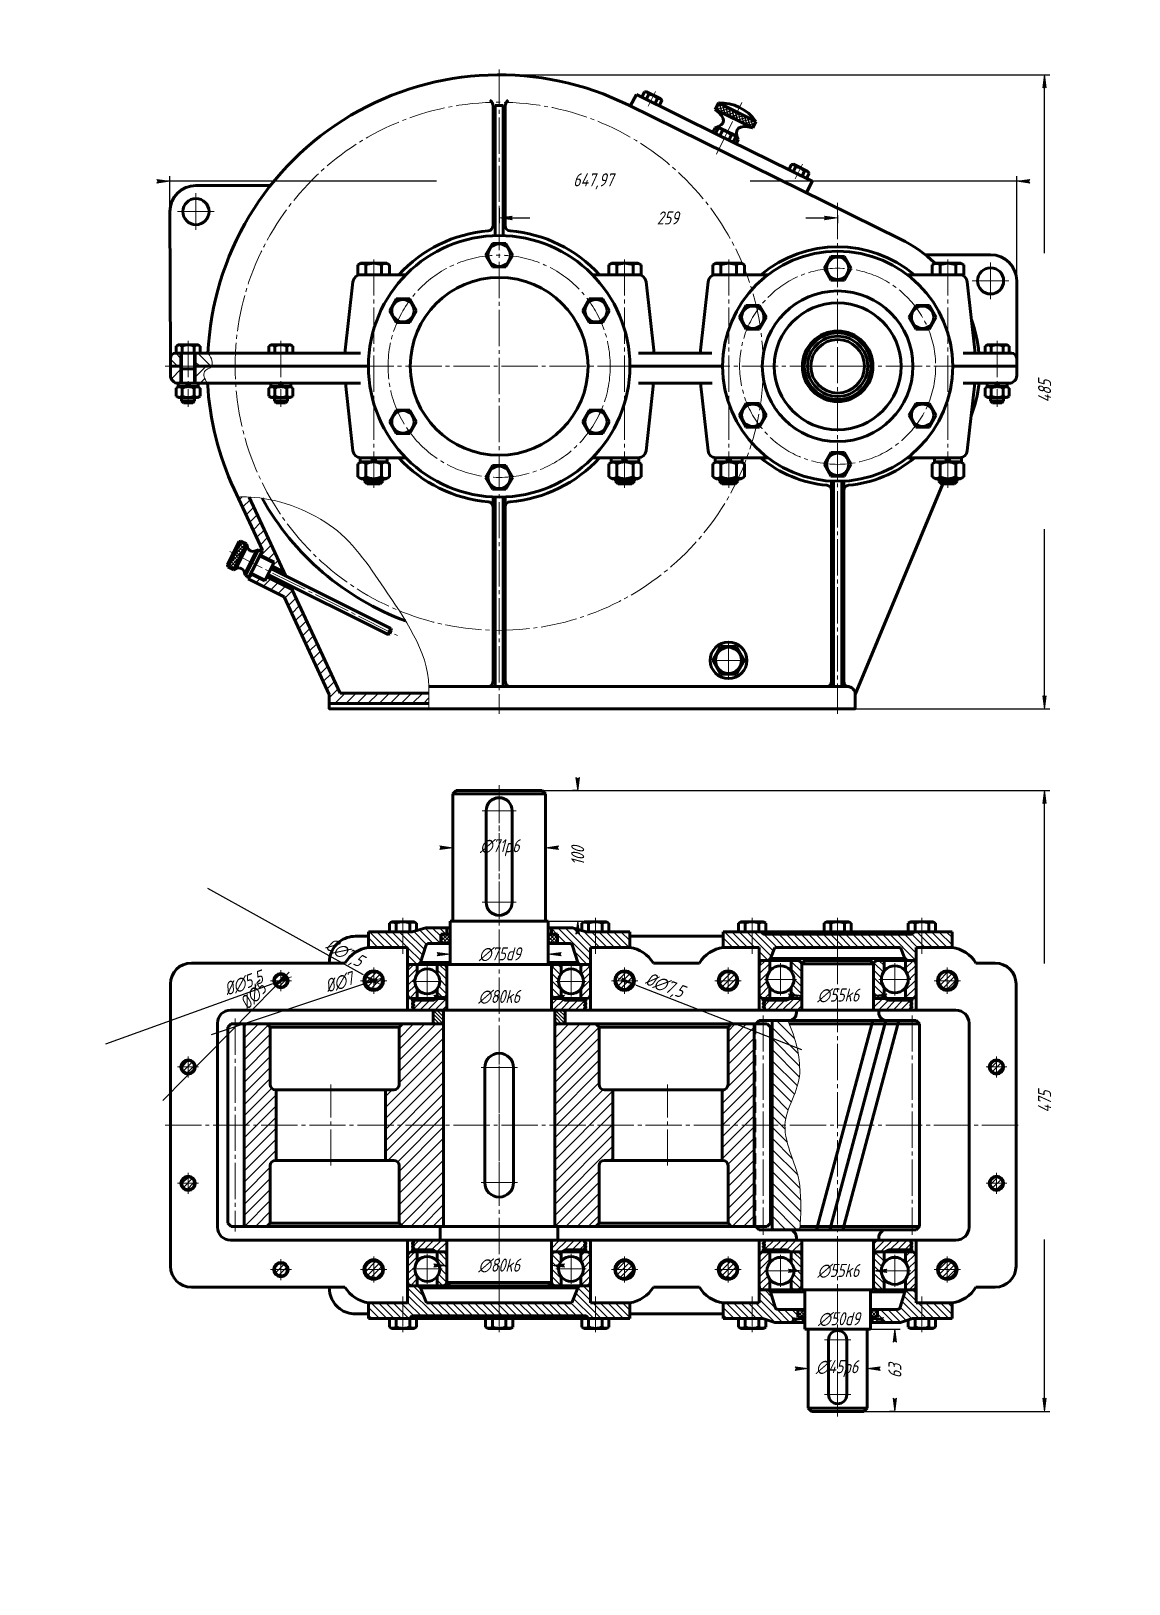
# Model space of a CAD drawing. Header units: millimetres. Extents: x 0 to 420, y 0 to 594.
import ezdxf

# ---------------------------------------------------------------- set-up
doc = ezdxf.new("R2010")
doc.units = ezdxf.units.MM
for name, pattern in [('K5LT32768', [0]), ('K5LT_AXLED', [18.38, 13.88, -1.5, 1.5, -1.5]), ('K5LT_BASIC', [0]), ('K5LT_DASHED', [6, 4, -2]), ('K5LT_THIN', [0]), ('K5LT_THIN_INCLUDED_TO_HATCHING', [0])]:
    doc.linetypes.add(name, pattern=pattern)
for name, color, linetype in [('Валы', 7, 'Continuous'), ('Зубчатая шестерня', 7, 'Continuous'), ('Зубчатое колесо', 7, 'Continuous'), ('Корпус', 7, 'Continuous'), ('Крепеж', 7, 'Continuous'), ('Крышка редуктора', 7, 'Continuous'), ('Крышки', 7, 'Continuous'), ('Подшипниковые узлы', 7, 'Continuous'), ('Размеры', 7, 'Continuous'), ('Системный слой', 7, 'Continuous')]:
    doc.layers.add(name, color=color, linetype=linetype)
doc.styles.add('KDIMTEXTSTYLE', font='GOST_AU.SHX', dxfattribs={"width": 0.96, "oblique": 15, "height": 5})
doc.dimstyles.new('KDIMSTYLE (0.50)', dxfattribs={"dimtxt": 5, "dimasz": 1, "dimexe": 2, "dimexo": 0, "dimgap": 1, "dimtad": 1, "dimlfac": 2, "dimtxsty": 'KDIMTEXTSTYLE', "dimsah": 1, "dimcen": 0, "dimdle": 1, "dimadec": 0, "dimazin": 0, "dimtfac": 0.667, "dimtmove": 0, "dimatfit": 3, "dimfxl": 1, "dimtvp": 1, "dimtolj": 1, "dimtzin": 0, "dimarcsym": 0})
doc.dimstyles.new('KDIMSTYLE (1.00)', dxfattribs={"dimtxt": 5, "dimasz": 1, "dimexe": 2, "dimexo": 0, "dimgap": 1, "dimtad": 1, "dimtxsty": 'KDIMTEXTSTYLE', "dimsah": 1, "dimcen": 0, "dimdle": 1, "dimadec": 0, "dimazin": 0, "dimtfac": 0.667, "dimtmove": 0, "dimatfit": 3, "dimfxl": 1, "dimtvp": 1, "dimtolj": 1, "dimtzin": 0, "dimarcsym": 0})
pattern_1 = [(45, (0, 0), (-2.12132, 2.12132), [])]
pattern_2 = [(-45, (0, 0), (2.12132, 2.12132), [])]
pattern_3 = [(45, (0, 0), (-1.414214, 1.414214), [])]
pattern_4 = [(-45, (0, 0), (1.414214, 1.414214), [])]
pattern_5 = [(45, (0, 0), (-0.7071068, 0.7071068), []), (135, (0, 0), (-0.7071068, -0.7071068), [])]
pattern_6 = [(45, (0, 0), (-1.06066, 1.06066), [])]
pattern_7 = [(-45, (0, 0), (0.7071068, 0.7071068), [])]

msp = doc.modelspace()

# ---------------------------------------------------------------- blocks, each defined once
blk = doc.blocks.new('KDIMARROW_02')
at = {"layer": 'Системный слой'}
blk.add_hatch(color=0, dxfattribs=at).paths.add_polyline_path([(4.5, 0), (5, 0.66), (0, 0), (5, -0.66)])
at = {"layer": 'Системный слой', "color": 0, "linetype": 'K5LT_THIN', "lineweight": 18}
for p, q in [((0, 0), (-1, 0)), ((5, 0.66), (0, 0)), ((0, 0), (5, -0.66)), ((0, 0), (7, 0)), ((4.5, 0), (5, 0.66)), ((5, -0.66), (4.5, 0))]:
    blk.add_line(p, q, dxfattribs=at)
blk = doc.blocks.new('U27')
at = {"layer": 'Корпус', "color": 150, "linetype": 'K5LT_BASIC', "lineweight": 60, "true_color": 0x0080ff}
for p, q in [((71.32, 136.5), (71.32, 214.5)), ((76.32, 219.5), (353.82, 219.5)), ((358.82, 214.5), (358.82, 136.5)), ((353.82, 131.5), (76.32, 131.5))]:
    blk.add_line(p, q, dxfattribs=at)
for centre, start, end in [((76.32, 214.5), 90, 180), ((353.82, 214.5), 0, 90), ((76.32, 136.5), 180, 270), ((353.82, 136.5), 270, 0)]:
    blk.add_arc(centre, 5, start, end, dxfattribs=at)
blk = doc.blocks.new('U28')
at = {"layer": 'Подшипниковые узлы'}
h = blk.add_hatch(dxfattribs=at)
h.set_pattern_fill('', angle=45, style=0, pattern_type=0)
h.set_pattern_definition(pattern_3)
h.paths.add_polyline_path([(147.76, 227.64), (146.93, 229.4), (146.88, 231.34), (147.61, 233.14), (147.76, 233.36), (147.76, 237), (145.57, 237), (144.56, 236.61), (144.08, 235.65), (144.07, 235.5), (144.07, 225.5), (144.45, 224.5), (145.42, 224.01), (145.57, 224), (147.76, 224)])
h = blk.add_hatch(dxfattribs=at)
h.set_pattern_fill('', angle=-45, style=0, pattern_type=0)
h.set_pattern_definition(pattern_4)
h.paths.add_polyline_path([(159.07, 225.5), (159.07, 235.5), (158.68, 236.51), (157.72, 236.99), (157.57, 237), (155.38, 237), (155.38, 233.36), (156.2, 231.6), (156.26, 229.66), (155.53, 227.86), (155.38, 227.64), (155.38, 224), (157.57, 224), (158.57, 224.39), (159.06, 225.35)])
h = blk.add_hatch(dxfattribs=at)
h.set_pattern_fill('', angle=-45, style=0, pattern_type=0)
h.set_pattern_definition(pattern_4)
h.paths.add_polyline_path([(202.76, 227.64), (201.93, 229.4), (201.88, 231.34), (202.61, 233.14), (202.76, 233.36), (202.76, 237), (200.57, 237), (199.56, 236.61), (199.08, 235.65), (199.07, 235.5), (199.07, 225.5), (199.45, 224.5), (200.42, 224.01), (200.57, 224), (202.76, 224)])
h = blk.add_hatch(dxfattribs=at)
h.set_pattern_fill('', angle=45, style=0, pattern_type=0)
h.set_pattern_definition(pattern_3)
h.paths.add_polyline_path([(214.07, 225.5), (214.07, 235.5), (213.68, 236.51), (212.72, 236.99), (212.57, 237), (210.38, 237), (210.38, 233.36), (211.2, 231.6), (211.26, 229.66), (210.53, 227.86), (210.38, 227.64), (210.38, 224), (212.57, 224), (213.57, 224.39), (214.06, 225.35)])
at = {"layer": 'Подшипниковые узлы', "color": 150, "linetype": 'K5LT_BASIC', "lineweight": 60, "true_color": 0x0080ff}
for p, q in [((144.07, 225.5), (144.07, 235.5)), ((145.57, 237), (157.57, 237)), ((147.76, 237), (147.76, 233.36)), ((155.38, 233.36), (155.38, 237)), ((159.07, 235.5), (159.07, 225.5)), ((199.07, 235.5), (199.07, 225.5)), ((212.57, 237), (200.57, 237)), ((202.76, 233.36), (202.76, 237)), ((210.38, 237), (210.38, 233.36)), ((214.07, 225.5), (214.07, 235.5)), ((147.76, 227.64), (147.76, 224)), ((155.38, 224), (155.38, 227.64)), ((202.76, 224), (202.76, 227.64)), ((210.38, 227.64), (210.38, 224)), ((145.57, 224), (157.57, 224)), ((212.57, 224), (200.57, 224))]:
    blk.add_line(p, q, dxfattribs=at)
at = {"layer": 'Подшипниковые узлы', "color": 30, "linetype": 'K5LT_AXLED', "lineweight": 18, "true_color": 0xff8000}
for p, q in [((151.57, 224.74), (151.57, 236.26)), ((206.57, 224.74), (206.57, 236.26)), ((145.81, 230.5), (157.33, 230.5)), ((200.81, 230.5), (212.33, 230.5))]:
    blk.add_line(p, q, dxfattribs=at)
at = {"layer": 'Подшипниковые узлы', "color": 150, "linetype": 'K5LT_BASIC', "lineweight": 60, "true_color": 0x0080ff}
for centre in [(151.57, 230.5), (206.57, 230.5)]:
    blk.add_circle(centre, 4.76, dxfattribs=at)
for centre, start, end in [((145.57, 235.5), 90, 180), ((157.57, 235.5), 0, 90), ((200.57, 235.5), 90, 180), ((212.57, 235.5), 0, 90), ((145.57, 225.5), 180, 270), ((157.57, 225.5), 270, 0), ((200.57, 225.5), 180, 270), ((212.57, 225.5), 270, 0)]:
    blk.add_arc(centre, 1.5, start, end, dxfattribs=at)
blk = doc.blocks.new('U29')
at = {"layer": 'Подшипниковые узлы'}
h = blk.add_hatch(dxfattribs=at)
h.set_pattern_fill('', angle=45, style=0, pattern_type=0)
h.set_pattern_definition(pattern_3)
h.paths.add_polyline_path([(282.56, 228.15), (281.69, 229.98), (281.59, 232), (282.27, 233.9), (282.56, 234.35), (282.56, 238.5), (280.07, 238.5), (279.06, 238.11), (278.58, 237.15), (278.57, 237), (278.57, 225.5), (278.95, 224.5), (279.92, 224.01), (280.07, 224), (282.56, 224)])
h = blk.add_hatch(dxfattribs=at)
h.set_pattern_fill('', angle=-45, style=0, pattern_type=0)
h.set_pattern_definition(pattern_4)
h.paths.add_polyline_path([(294.82, 225.5), (294.82, 237), (294.43, 238.01), (293.47, 238.49), (293.32, 238.5), (290.82, 238.5), (290.82, 234.35), (291.69, 232.52), (291.8, 230.5), (291.12, 228.6), (290.82, 228.15), (290.82, 224), (293.32, 224), (294.32, 224.39), (294.81, 225.35)])
h = blk.add_hatch(dxfattribs=at)
h.set_pattern_fill('', angle=-45, style=0, pattern_type=0)
h.set_pattern_definition(pattern_4)
h.paths.add_polyline_path([(326.31, 228.15), (325.44, 229.98), (325.34, 232), (326.02, 233.9), (326.31, 234.35), (326.31, 238.5), (323.82, 238.5), (322.81, 238.11), (322.33, 237.15), (322.32, 237), (322.32, 225.5), (322.7, 224.5), (323.67, 224.01), (323.82, 224), (326.31, 224)])
h = blk.add_hatch(dxfattribs=at)
h.set_pattern_fill('', angle=45, style=0, pattern_type=0)
h.set_pattern_definition(pattern_3)
h.paths.add_polyline_path([(338.57, 225.5), (338.57, 237), (338.18, 238.01), (337.22, 238.49), (337.07, 238.5), (334.57, 238.5), (334.57, 234.35), (335.44, 232.52), (335.55, 230.5), (334.87, 228.6), (334.57, 228.15), (334.57, 224), (337.07, 224), (338.07, 224.39), (338.56, 225.35)])
at = {"layer": 'Подшипниковые узлы', "color": 150, "linetype": 'K5LT_BASIC', "lineweight": 60, "true_color": 0x0080ff}
for p, q in [((280.07, 238.5), (293.32, 238.5)), ((282.56, 238.5), (282.56, 234.35)), ((290.82, 234.35), (290.82, 238.5)), ((337.07, 238.5), (323.82, 238.5)), ((326.31, 234.35), (326.31, 238.5)), ((334.57, 238.5), (334.57, 234.35)), ((278.57, 225.5), (278.57, 237)), ((294.82, 237), (294.82, 225.5)), ((322.32, 237), (322.32, 225.5)), ((338.57, 225.5), (338.57, 237)), ((282.56, 228.15), (282.56, 224)), ((290.82, 224), (290.82, 228.15)), ((326.31, 224), (326.31, 228.15)), ((334.57, 228.15), (334.57, 224)), ((280.07, 224), (293.32, 224)), ((337.07, 224), (323.82, 224))]:
    blk.add_line(p, q, dxfattribs=at)
at = {"layer": 'Подшипниковые узлы', "color": 30, "linetype": 'K5LT_AXLED', "lineweight": 18, "true_color": 0xff8000}
for p, q in [((286.69, 225.09), (286.69, 237.41)), ((330.44, 225.09), (330.44, 237.41)), ((280.53, 231.25), (292.85, 231.25)), ((324.28, 231.25), (336.6, 231.25))]:
    blk.add_line(p, q, dxfattribs=at)
at = {"layer": 'Подшипниковые узлы', "color": 150, "linetype": 'K5LT_BASIC', "lineweight": 60, "true_color": 0x0080ff}
for centre in [(286.69, 231.25), (330.44, 231.25)]:
    blk.add_circle(centre, 5.16, dxfattribs=at)
for centre, start, end in [((280.07, 237), 90, 180), ((293.32, 237), 0, 90), ((323.82, 237), 90, 180), ((337.07, 237), 0, 90), ((280.07, 225.5), 180, 270), ((293.32, 225.5), 270, 0), ((323.82, 225.5), 180, 270), ((337.07, 225.5), 270, 0)]:
    blk.add_arc(centre, 1.5, start, end, dxfattribs=at)
blk = doc.blocks.new('U30')
at = {"layer": 'Подшипниковые узлы'}
h = blk.add_hatch(dxfattribs=at)
h.set_pattern_fill('', angle=45, style=0, pattern_type=0)
h.set_pattern_definition(pattern_3)
edge = h.paths.add_edge_path()
edge.add_line((147.76, 117.64), (146.93, 119.4))
edge.add_line((146.93, 119.4), (146.88, 121.34))
edge.add_line((146.88, 121.34), (147.61, 123.14))
edge.add_line((147.61, 123.14), (147.76, 123.36))
edge.add_line((147.76, 123.36), (147.76, 127))
edge.add_line((147.76, 127), (145.57, 127))
edge.add_line((145.57, 127), (144.56, 126.61))
edge.add_line((144.56, 126.61), (144.08, 125.65))
edge.add_line((144.08, 125.65), (144.07, 125.5))
edge.add_line((144.07, 125.5), (144.07, 115.5))
edge.add_line((144.07, 115.5), (144.45, 114.5))
edge.add_line((144.45, 114.5), (145.42, 114.01))
edge.add_line((145.42, 114.01), (145.57, 114))
edge.add_line((145.57, 114), (147.76, 114))
edge.add_line((147.76, 114), (147.76, 117.64))
h = blk.add_hatch(dxfattribs=at)
h.set_pattern_fill('', angle=-45, style=0, pattern_type=0)
h.set_pattern_definition(pattern_4)
edge = h.paths.add_edge_path()
edge.add_line((159.07, 115.5), (159.07, 125.5))
edge.add_line((159.07, 125.5), (158.68, 126.51))
edge.add_line((158.68, 126.51), (157.72, 126.99))
edge.add_line((157.72, 126.99), (157.57, 127))
edge.add_line((157.57, 127), (155.38, 127))
edge.add_line((155.38, 127), (155.38, 123.36))
edge.add_line((155.38, 123.36), (156.2, 121.6))
edge.add_line((156.2, 121.6), (156.26, 119.66))
edge.add_line((156.26, 119.66), (155.53, 117.86))
edge.add_line((155.53, 117.86), (155.38, 117.64))
edge.add_line((155.38, 117.64), (155.38, 114))
edge.add_line((155.38, 114), (157.57, 114))
edge.add_line((157.57, 114), (158.57, 114.39))
edge.add_line((158.57, 114.39), (159.06, 115.35))
edge.add_line((159.06, 115.35), (159.07, 115.5))
h = blk.add_hatch(dxfattribs=at)
h.set_pattern_fill('', angle=-45, style=0, pattern_type=0)
h.set_pattern_definition(pattern_4)
h.paths.add_polyline_path([(202.76, 117.64), (201.93, 119.4), (201.88, 121.34), (202.61, 123.14), (202.76, 123.36), (202.76, 127), (200.57, 127), (199.56, 126.61), (199.08, 125.65), (199.07, 125.5), (199.07, 115.5), (199.45, 114.5), (200.42, 114.01), (200.57, 114), (202.76, 114)])
h = blk.add_hatch(dxfattribs=at)
h.set_pattern_fill('', angle=45, style=0, pattern_type=0)
h.set_pattern_definition(pattern_3)
h.paths.add_polyline_path([(214.07, 115.5), (214.07, 125.5), (213.68, 126.51), (212.72, 126.99), (212.57, 127), (210.38, 127), (210.38, 123.36), (211.2, 121.6), (211.26, 119.66), (210.53, 117.86), (210.38, 117.64), (210.38, 114), (212.57, 114), (213.57, 114.39), (214.06, 115.35)])
at = {"layer": 'Подшипниковые узлы', "color": 150, "linetype": 'K5LT_BASIC', "lineweight": 60, "true_color": 0x0080ff}
for p, q in [((144.07, 125.5), (144.07, 115.5)), ((145.57, 127), (157.57, 127)), ((147.76, 123.36), (147.76, 127)), ((155.38, 127), (155.38, 123.36)), ((159.07, 115.5), (159.07, 125.5)), ((199.07, 115.5), (199.07, 125.5)), ((212.57, 127), (200.57, 127)), ((202.76, 127), (202.76, 123.36)), ((210.38, 123.36), (210.38, 127)), ((214.07, 125.5), (214.07, 115.5)), ((145.57, 114), (157.57, 114)), ((147.76, 114), (147.76, 117.64)), ((155.38, 117.64), (155.38, 114)), ((212.57, 114), (200.57, 114)), ((202.76, 117.64), (202.76, 114)), ((210.38, 114), (210.38, 117.64))]:
    blk.add_line(p, q, dxfattribs=at)
at = {"layer": 'Подшипниковые узлы', "color": 30, "linetype": 'K5LT_AXLED', "lineweight": 18, "true_color": 0xff8000}
for p, q in [((151.57, 126.26), (151.57, 114.74)), ((206.57, 126.26), (206.57, 114.74)), ((145.81, 120.5), (157.33, 120.5)), ((200.81, 120.5), (212.33, 120.5))]:
    blk.add_line(p, q, dxfattribs=at)
at = {"layer": 'Подшипниковые узлы', "color": 150, "linetype": 'K5LT_BASIC', "lineweight": 60, "true_color": 0x0080ff}
for centre in [(151.57, 120.5), (206.57, 120.5)]:
    blk.add_circle(centre, 4.76, dxfattribs=at)
for centre, start, end in [((145.57, 125.5), 90, 180), ((157.57, 125.5), 0, 90), ((200.57, 125.5), 90, 180), ((212.57, 125.5), 0, 90), ((145.57, 115.5), 180, 270), ((157.57, 115.5), 270, 0), ((200.57, 115.5), 180, 270), ((212.57, 115.5), 270, 0)]:
    blk.add_arc(centre, 1.5, start, end, dxfattribs=at)
blk = doc.blocks.new('U31')
at = {"layer": 'Подшипниковые узлы'}
h = blk.add_hatch(dxfattribs=at)
h.set_pattern_fill('', angle=45, style=0, pattern_type=0)
h.set_pattern_definition(pattern_3)
h.paths.add_polyline_path([(282.56, 116.65), (281.69, 118.48), (281.59, 120.5), (282.27, 122.4), (282.56, 122.85), (282.56, 127), (280.07, 127), (279.06, 126.61), (278.58, 125.65), (278.57, 125.5), (278.57, 114), (278.95, 113), (279.92, 112.51), (280.07, 112.5), (282.56, 112.5)])
h = blk.add_hatch(dxfattribs=at)
h.set_pattern_fill('', angle=-45, style=0, pattern_type=0)
h.set_pattern_definition(pattern_4)
h.paths.add_polyline_path([(294.82, 114), (294.82, 125.5), (294.43, 126.51), (293.47, 126.99), (293.32, 127), (290.82, 127), (290.82, 122.85), (291.69, 121.02), (291.8, 119), (291.12, 117.1), (290.82, 116.65), (290.82, 112.5), (293.32, 112.5), (294.32, 112.89), (294.81, 113.85)])
h = blk.add_hatch(dxfattribs=at)
h.set_pattern_fill('', angle=-45, style=0, pattern_type=0)
h.set_pattern_definition(pattern_4)
h.paths.add_polyline_path([(326.31, 116.65), (325.44, 118.48), (325.34, 120.5), (326.02, 122.4), (326.31, 122.85), (326.31, 127), (323.82, 127), (322.81, 126.61), (322.33, 125.65), (322.32, 125.5), (322.32, 114), (322.7, 113), (323.67, 112.51), (323.82, 112.5), (326.31, 112.5)])
h = blk.add_hatch(dxfattribs=at)
h.set_pattern_fill('', angle=45, style=0, pattern_type=0)
h.set_pattern_definition(pattern_3)
h.paths.add_polyline_path([(338.57, 114), (338.57, 125.5), (338.18, 126.51), (337.22, 126.99), (337.07, 127), (334.57, 127), (334.57, 122.85), (335.44, 121.02), (335.55, 119), (334.87, 117.1), (334.57, 116.65), (334.57, 112.5), (337.07, 112.5), (338.07, 112.89), (338.56, 113.85)])
at = {"layer": 'Подшипниковые узлы', "color": 150, "linetype": 'K5LT_BASIC', "lineweight": 60, "true_color": 0x0080ff}
for p, q in [((278.57, 125.5), (278.57, 114)), ((280.07, 127), (293.32, 127)), ((282.56, 122.85), (282.56, 127)), ((290.82, 127), (290.82, 122.85)), ((294.82, 114), (294.82, 125.5)), ((322.32, 114), (322.32, 125.5)), ((337.07, 127), (323.82, 127)), ((326.31, 127), (326.31, 122.85)), ((334.57, 122.85), (334.57, 127)), ((338.57, 125.5), (338.57, 114)), ((282.56, 112.5), (282.56, 116.65)), ((290.82, 116.65), (290.82, 112.5)), ((326.31, 116.65), (326.31, 112.5)), ((334.57, 112.5), (334.57, 116.65)), ((280.07, 112.5), (293.32, 112.5)), ((337.07, 112.5), (323.82, 112.5))]:
    blk.add_line(p, q, dxfattribs=at)
at = {"layer": 'Подшипниковые узлы', "color": 30, "linetype": 'K5LT_AXLED', "lineweight": 18, "true_color": 0xff8000}
for p, q in [((286.69, 125.91), (286.69, 113.59)), ((330.44, 125.91), (330.44, 113.59)), ((280.53, 119.75), (292.85, 119.75)), ((324.28, 119.75), (336.6, 119.75))]:
    blk.add_line(p, q, dxfattribs=at)
at = {"layer": 'Подшипниковые узлы', "color": 150, "linetype": 'K5LT_BASIC', "lineweight": 60, "true_color": 0x0080ff}
for centre in [(286.69, 119.75), (330.44, 119.75)]:
    blk.add_circle(centre, 5.16, dxfattribs=at)
for centre, start, end in [((280.07, 125.5), 90, 180), ((293.32, 125.5), 0, 90), ((323.82, 125.5), 90, 180), ((337.07, 125.5), 0, 90), ((280.07, 114), 180, 270), ((293.32, 114), 270, 0), ((323.82, 114), 180, 270), ((337.07, 114), 270, 0)]:
    blk.add_arc(centre, 1.5, start, end, dxfattribs=at)
blk = doc.blocks.new('U32')
at = {"layer": 'Корпус', "color": 30, "linetype": 'K5LT_AXLED', "lineweight": 18, "true_color": 0xff8000}
for p, q in [((131.07, 230.75), (131.07, 235.75)), ((126.07, 230.75), (131.07, 230.75)), ((131.07, 225.75), (131.07, 230.75)), ((131.07, 230.75), (136.07, 230.75))]:
    blk.add_line(p, q, dxfattribs=at)
at = {"layer": 'Корпус', "color": 150, "linetype": 'K5LT_BASIC', "lineweight": 60, "true_color": 0x0080ff}
blk.add_circle((131.07, 230.75), 3.5, dxfattribs=at)
at = {"layer": 'Корпус', "color": 7, "linetype": 'K5LT_THIN', "lineweight": 18}
blk.add_arc((131.07, 230.75), 2.96, 80, 350, dxfattribs=at)
blk = doc.blocks.new('U33')
at = {"layer": 'Корпус', "color": 30, "linetype": 'K5LT_AXLED', "lineweight": 18, "true_color": 0xff8000}
for p, q in [((266.63, 230.75), (266.63, 235.75)), ((261.63, 230.75), (266.63, 230.75)), ((266.63, 225.75), (266.63, 230.75)), ((266.63, 230.75), (271.63, 230.75))]:
    blk.add_line(p, q, dxfattribs=at)
at = {"layer": 'Корпус', "color": 150, "linetype": 'K5LT_BASIC', "lineweight": 60, "true_color": 0x0080ff}
blk.add_circle((266.63, 230.75), 3.5, dxfattribs=at)
at = {"layer": 'Корпус', "color": 7, "linetype": 'K5LT_THIN', "lineweight": 18}
blk.add_arc((266.63, 230.75), 2.96, 80, 350, dxfattribs=at)
blk = doc.blocks.new('U34')
at = {"layer": 'Корпус', "color": 30, "linetype": 'K5LT_AXLED', "lineweight": 18, "true_color": 0xff8000}
for p, q in [((227.07, 230.75), (227.07, 235.75)), ((227.07, 230.75), (222.07, 230.75)), ((232.07, 230.75), (227.07, 230.75)), ((227.07, 225.75), (227.07, 230.75))]:
    blk.add_line(p, q, dxfattribs=at)
at = {"layer": 'Корпус', "color": 150, "linetype": 'K5LT_BASIC', "lineweight": 60, "true_color": 0x0080ff}
blk.add_circle((227.07, 230.75), 3.5, dxfattribs=at)
at = {"layer": 'Корпус', "color": 7, "linetype": 'K5LT_THIN', "lineweight": 18}
blk.add_arc((227.07, 230.75), 2.96, 190, 100, dxfattribs=at)
blk = doc.blocks.new('U35')
at = {"layer": 'Корпус', "color": 30, "linetype": 'K5LT_AXLED', "lineweight": 18, "true_color": 0xff8000}
for p, q in [((131.07, 125.25), (131.07, 120.25)), ((126.07, 120.25), (131.07, 120.25)), ((131.07, 120.25), (136.07, 120.25)), ((131.07, 120.25), (131.07, 115.25))]:
    blk.add_line(p, q, dxfattribs=at)
at = {"layer": 'Корпус', "color": 150, "linetype": 'K5LT_BASIC', "lineweight": 60, "true_color": 0x0080ff}
blk.add_circle((131.07, 120.25), 3.5, dxfattribs=at)
at = {"layer": 'Корпус', "color": 7, "linetype": 'K5LT_THIN', "lineweight": 18}
blk.add_arc((131.07, 120.25), 2.96, 10, 280, dxfattribs=at)
blk = doc.blocks.new('U36')
at = {"layer": 'Корпус', "color": 30, "linetype": 'K5LT_AXLED', "lineweight": 18, "true_color": 0xff8000}
for p, q in [((227.07, 125.25), (227.07, 120.25)), ((227.07, 120.25), (222.07, 120.25)), ((232.07, 120.25), (227.07, 120.25)), ((227.07, 120.25), (227.07, 115.25))]:
    blk.add_line(p, q, dxfattribs=at)
at = {"layer": 'Корпус', "color": 150, "linetype": 'K5LT_BASIC', "lineweight": 60, "true_color": 0x0080ff}
blk.add_circle((227.07, 120.25), 3.5, dxfattribs=at)
at = {"layer": 'Корпус', "color": 7, "linetype": 'K5LT_THIN', "lineweight": 18}
blk.add_arc((227.07, 120.25), 2.96, 260, 170, dxfattribs=at)
blk = doc.blocks.new('U37')
at = {"layer": 'Корпус', "color": 30, "linetype": 'K5LT_AXLED', "lineweight": 18, "true_color": 0xff8000}
for p, q in [((350.51, 230.75), (350.51, 235.75)), ((350.51, 230.75), (345.51, 230.75)), ((355.51, 230.75), (350.51, 230.75)), ((350.51, 225.75), (350.51, 230.75))]:
    blk.add_line(p, q, dxfattribs=at)
at = {"layer": 'Корпус', "color": 150, "linetype": 'K5LT_BASIC', "lineweight": 60, "true_color": 0x0080ff}
blk.add_circle((350.51, 230.75), 3.5, dxfattribs=at)
at = {"layer": 'Корпус', "color": 7, "linetype": 'K5LT_THIN', "lineweight": 18}
blk.add_arc((350.51, 230.75), 2.96, 190, 100, dxfattribs=at)
blk = doc.blocks.new('U38')
at = {"layer": 'Корпус', "color": 30, "linetype": 'K5LT_AXLED', "lineweight": 18, "true_color": 0xff8000}
for p, q in [((266.63, 125.25), (266.63, 120.25)), ((261.63, 120.25), (266.63, 120.25)), ((266.63, 120.25), (271.63, 120.25)), ((266.63, 120.25), (266.63, 115.25))]:
    blk.add_line(p, q, dxfattribs=at)
at = {"layer": 'Корпус', "color": 150, "linetype": 'K5LT_BASIC', "lineweight": 60, "true_color": 0x0080ff}
blk.add_circle((266.63, 120.25), 3.5, dxfattribs=at)
at = {"layer": 'Корпус', "color": 7, "linetype": 'K5LT_THIN', "lineweight": 18}
blk.add_arc((266.63, 120.25), 2.96, 10, 280, dxfattribs=at)
blk = doc.blocks.new('U39')
at = {"layer": 'Корпус', "color": 30, "linetype": 'K5LT_AXLED', "lineweight": 18, "true_color": 0xff8000}
for p, q in [((350.51, 125.25), (350.51, 120.25)), ((350.51, 120.25), (345.51, 120.25)), ((355.51, 120.25), (350.51, 120.25)), ((350.51, 120.25), (350.51, 115.25))]:
    blk.add_line(p, q, dxfattribs=at)
at = {"layer": 'Корпус', "color": 150, "linetype": 'K5LT_BASIC', "lineweight": 60, "true_color": 0x0080ff}
blk.add_circle((350.51, 120.25), 3.5, dxfattribs=at)
at = {"layer": 'Корпус', "color": 7, "linetype": 'K5LT_THIN', "lineweight": 18}
blk.add_arc((350.51, 120.25), 2.96, 260, 170, dxfattribs=at)
blk = doc.blocks.new('U40')
at = {"layer": 'Корпус', "color": 30, "linetype": 'K5LT_AXLED', "lineweight": 18, "true_color": 0xff8000}
for p, q in [((95.58, 230.75), (95.58, 234.75)), ((91.58, 230.75), (95.58, 230.75)), ((95.58, 226.75), (95.58, 230.75)), ((95.58, 230.75), (99.58, 230.75))]:
    blk.add_line(p, q, dxfattribs=at)
at = {"layer": 'Корпус', "color": 150, "linetype": 'K5LT_BASIC', "lineweight": 60, "true_color": 0x0080ff}
blk.add_circle((95.58, 230.75), 2.5, dxfattribs=at)
at = {"layer": 'Корпус', "color": 7, "linetype": 'K5LT_THIN', "lineweight": 18}
blk.add_arc((95.58, 230.75), 2.1, 80, 350, dxfattribs=at)
blk = doc.blocks.new('U41')
at = {"layer": 'Корпус', "color": 30, "linetype": 'K5LT_AXLED', "lineweight": 18, "true_color": 0xff8000}
for p, q in [((56.08, 197.75), (60.08, 197.75)), ((60.08, 197.75), (60.08, 201.75)), ((60.08, 193.75), (60.08, 197.75)), ((60.08, 197.75), (64.08, 197.75))]:
    blk.add_line(p, q, dxfattribs=at)
at = {"layer": 'Корпус', "color": 150, "linetype": 'K5LT_BASIC', "lineweight": 60, "true_color": 0x0080ff}
blk.add_circle((60.08, 197.75), 2.5, dxfattribs=at)
at = {"layer": 'Корпус', "color": 7, "linetype": 'K5LT_THIN', "lineweight": 18}
blk.add_arc((60.08, 197.75), 2.1, 80, 350, dxfattribs=at)
blk = doc.blocks.new('U42')
at = {"layer": 'Корпус', "color": 30, "linetype": 'K5LT_AXLED', "lineweight": 18, "true_color": 0xff8000}
for p, q in [((365.32, 197.75), (369.32, 197.75)), ((369.32, 197.75), (369.32, 201.75)), ((369.32, 193.75), (369.32, 197.75)), ((369.32, 197.75), (373.32, 197.75))]:
    blk.add_line(p, q, dxfattribs=at)
at = {"layer": 'Корпус', "color": 150, "linetype": 'K5LT_BASIC', "lineweight": 60, "true_color": 0x0080ff}
blk.add_circle((369.32, 197.75), 2.5, dxfattribs=at)
at = {"layer": 'Корпус', "color": 7, "linetype": 'K5LT_THIN', "lineweight": 18}
blk.add_arc((369.32, 197.75), 2.1, 80, 350, dxfattribs=at)
blk = doc.blocks.new('U43')
at = {"layer": 'Корпус', "color": 30, "linetype": 'K5LT_AXLED', "lineweight": 18, "true_color": 0xff8000}
for p, q in [((91.58, 120.25), (95.58, 120.25)), ((95.58, 124.25), (95.58, 120.25)), ((95.58, 120.25), (99.58, 120.25)), ((95.58, 120.25), (95.58, 116.25))]:
    blk.add_line(p, q, dxfattribs=at)
at = {"layer": 'Корпус', "color": 150, "linetype": 'K5LT_BASIC', "lineweight": 60, "true_color": 0x0080ff}
blk.add_circle((95.58, 120.25), 2.5, dxfattribs=at)
at = {"layer": 'Корпус', "color": 7, "linetype": 'K5LT_THIN', "lineweight": 18}
blk.add_arc((95.58, 120.25), 2.1, 10, 280, dxfattribs=at)
blk = doc.blocks.new('U44')
at = {"layer": 'Корпус', "color": 30, "linetype": 'K5LT_AXLED', "lineweight": 18, "true_color": 0xff8000}
for p, q in [((60.08, 157.25), (60.08, 153.25)), ((56.08, 153.25), (60.08, 153.25)), ((60.08, 153.25), (64.08, 153.25)), ((60.08, 153.25), (60.08, 149.25))]:
    blk.add_line(p, q, dxfattribs=at)
at = {"layer": 'Корпус', "color": 150, "linetype": 'K5LT_BASIC', "lineweight": 60, "true_color": 0x0080ff}
blk.add_circle((60.08, 153.25), 2.5, dxfattribs=at)
at = {"layer": 'Корпус', "color": 7, "linetype": 'K5LT_THIN', "lineweight": 18}
blk.add_arc((60.08, 153.25), 2.1, 10, 280, dxfattribs=at)
blk = doc.blocks.new('U45')
at = {"layer": 'Корпус', "color": 30, "linetype": 'K5LT_AXLED', "lineweight": 18, "true_color": 0xff8000}
for p, q in [((369.32, 157.25), (369.32, 153.25)), ((365.32, 153.25), (369.32, 153.25)), ((369.32, 153.25), (373.32, 153.25)), ((369.32, 153.25), (369.32, 149.25))]:
    blk.add_line(p, q, dxfattribs=at)
at = {"layer": 'Корпус', "color": 150, "linetype": 'K5LT_BASIC', "lineweight": 60, "true_color": 0x0080ff}
blk.add_circle((369.32, 153.25), 2.5, dxfattribs=at)
at = {"layer": 'Корпус', "color": 7, "linetype": 'K5LT_THIN', "lineweight": 18}
blk.add_arc((369.32, 153.25), 2.1, 10, 280, dxfattribs=at)
blk = doc.blocks.new('U46')
at = {"layer": 'Валы', "color": 30, "linetype": 'K5LT_AXLED', "lineweight": 18, "true_color": 0xff8000}
for p, q in [((179.07, 254.25), (179.07, 302.25)), ((185.57, 295.75), (172.57, 295.75)), ((185.57, 260.75), (172.57, 260.75))]:
    blk.add_line(p, q, dxfattribs=at)
at = {"layer": 'Валы', "color": 150, "linetype": 'K5LT_BASIC', "lineweight": 60, "true_color": 0x0080ff}
for p, q in [((174.07, 260.75), (174.07, 295.75)), ((184.07, 295.75), (184.07, 260.75))]:
    blk.add_line(p, q, dxfattribs=at)
for centre, start, end in [((179.07, 295.75), 0, 180), ((179.07, 260.75), 180, 0)]:
    blk.add_arc(centre, 5, start, end, dxfattribs=at)
blk = doc.blocks.new('U47')
at = {"layer": 'Валы', "color": 30, "linetype": 'K5LT_AXLED', "lineweight": 18, "true_color": 0xff8000}
for p, q in [((308.57, 67.43), (308.57, 98.43)), ((313.57, 93.43), (303.57, 93.43)), ((313.57, 72.43), (303.57, 72.43))]:
    blk.add_line(p, q, dxfattribs=at)
at = {"layer": 'Валы', "color": 150, "linetype": 'K5LT_BASIC', "lineweight": 60, "true_color": 0x0080ff}
for p, q in [((305.07, 72.43), (305.07, 93.43)), ((312.07, 93.43), (312.07, 72.43))]:
    blk.add_line(p, q, dxfattribs=at)
for centre, start, end in [((308.57, 93.43), 0, 180), ((308.57, 72.43), 180, 0)]:
    blk.add_arc(centre, 3.5, start, end, dxfattribs=at)
blk = doc.blocks.new('U48')
at = {"layer": 'Валы', "color": 30, "linetype": 'K5LT_AXLED', "lineweight": 18, "true_color": 0xff8000}
for p, q in [((179.07, 146.5), (179.07, 204.5)), ((186.07, 197.5), (172.07, 197.5)), ((186.07, 153.5), (172.07, 153.5))]:
    blk.add_line(p, q, dxfattribs=at)
at = {"layer": 'Валы', "color": 150, "linetype": 'K5LT_BASIC', "lineweight": 60, "true_color": 0x0080ff}
for p, q in [((173.57, 153.5), (173.57, 197.5)), ((184.57, 197.5), (184.57, 153.5))]:
    blk.add_line(p, q, dxfattribs=at)
for centre, start, end in [((179.07, 197.5), 0, 180), ((179.07, 153.5), 180, 0)]:
    blk.add_arc(centre, 5.5, start, end, dxfattribs=at)
blk = doc.blocks.new('U49')
at = {"layer": 'Подшипниковые узлы', "color": 150, "linetype": 'K5LT_BASIC', "lineweight": 60, "true_color": 0x0080ff}
for p, q in [((271.57, 253.25), (270.65, 252.72)), ((270.65, 252.72), (270.65, 249.5)), ((270.65, 249.5), (275.84, 249.5)), ((275.84, 253.25), (271.57, 253.25)), ((273.24, 252.72), (273.24, 249.5)), ((275.84, 253.25), (280.12, 253.25)), ((281.04, 249.5), (275.84, 249.5)), ((278.44, 252.72), (278.44, 249.5)), ((280.12, 253.25), (281.04, 252.72)), ((281.04, 252.72), (281.04, 249.5))]:
    blk.add_line(p, q, dxfattribs=at)
at = {"layer": 'Подшипниковые узлы', "color": 30, "linetype": 'K5LT_AXLED', "lineweight": 18, "true_color": 0xff8000}
blk.add_line((275.84, 254.75), (275.84, 241), dxfattribs=at)
at = {"layer": 'Подшипниковые узлы', "color": 150, "linetype": 'K5LT_BASIC', "lineweight": 60, "true_color": 0x0080ff}
for centre, radius, start, end in [((271.99, 251.38), 1.83, 46.83638, 118.98082), ((275.84, 246.64), 6.61, 90, 113.13731), ((275.84, 246.64), 6.61, 66.86269, 90), ((279.69, 251.38), 1.83, 61.01918, 133.16362)]:
    blk.add_arc(centre, radius, start, end, dxfattribs=at)
blk = doc.blocks.new('U50')
at = {"layer": 'Подшипниковые узлы', "color": 150, "linetype": 'K5LT_BASIC', "lineweight": 60, "true_color": 0x0080ff}
for p, q in [((304.29, 253.25), (303.37, 252.72)), ((303.37, 252.72), (303.37, 249.5)), ((303.37, 249.5), (308.57, 249.5)), ((308.57, 253.25), (304.29, 253.25)), ((305.97, 252.72), (305.97, 249.5)), ((308.57, 253.25), (312.84, 253.25)), ((313.76, 249.5), (308.57, 249.5)), ((311.17, 252.72), (311.17, 249.5)), ((312.84, 253.25), (313.76, 252.72)), ((313.76, 252.72), (313.76, 249.5))]:
    blk.add_line(p, q, dxfattribs=at)
at = {"layer": 'Подшипниковые узлы', "color": 30, "linetype": 'K5LT_AXLED', "lineweight": 18, "true_color": 0xff8000}
blk.add_line((308.57, 254.75), (308.57, 241), dxfattribs=at)
at = {"layer": 'Подшипниковые узлы', "color": 150, "linetype": 'K5LT_BASIC', "lineweight": 60, "true_color": 0x0080ff}
for centre, radius, start, end in [((304.72, 251.38), 1.83, 46.83638, 118.98082), ((308.57, 246.64), 6.61, 90, 113.13731), ((308.57, 246.64), 6.61, 66.86269, 90), ((312.42, 251.38), 1.83, 61.01918, 133.16362)]:
    blk.add_arc(centre, radius, start, end, dxfattribs=at)
blk = doc.blocks.new('U51')
at = {"layer": 'Подшипниковые узлы', "color": 150, "linetype": 'K5LT_BASIC', "lineweight": 60, "true_color": 0x0080ff}
for p, q in [((336.52, 253.25), (335.6, 252.72)), ((335.6, 252.72), (335.6, 249.5)), ((335.6, 249.5), (340.79, 249.5)), ((340.79, 253.25), (336.52, 253.25)), ((338.2, 252.72), (338.2, 249.5)), ((340.79, 253.25), (345.07, 253.25)), ((345.99, 249.5), (340.79, 249.5)), ((343.39, 252.72), (343.39, 249.5)), ((345.07, 253.25), (345.99, 252.72)), ((345.99, 252.72), (345.99, 249.5))]:
    blk.add_line(p, q, dxfattribs=at)
at = {"layer": 'Подшипниковые узлы', "color": 30, "linetype": 'K5LT_AXLED', "lineweight": 18, "true_color": 0xff8000}
blk.add_line((340.79, 254.75), (340.79, 241), dxfattribs=at)
at = {"layer": 'Подшипниковые узлы', "color": 150, "linetype": 'K5LT_BASIC', "lineweight": 60, "true_color": 0x0080ff}
for centre, radius, start, end in [((336.94, 251.38), 1.83, 46.83638, 118.98082), ((340.79, 246.64), 6.61, 90, 113.13731), ((340.79, 246.64), 6.61, 66.86269, 90), ((344.64, 251.38), 1.83, 61.01918, 133.16362)]:
    blk.add_arc(centre, radius, start, end, dxfattribs=at)
blk = doc.blocks.new('U52')
at = {"layer": 'Подшипниковые узлы', "color": 30, "linetype": 'K5LT_AXLED', "lineweight": 18, "true_color": 0xff8000}
blk.add_line((215.87, 96.25), (215.87, 110), dxfattribs=at)
at = {"layer": 'Подшипниковые узлы', "color": 150, "linetype": 'K5LT_BASIC', "lineweight": 60, "true_color": 0x0080ff}
for p, q in [((210.68, 98.28), (210.68, 101.5)), ((210.68, 101.5), (215.87, 101.5)), ((213.28, 98.28), (213.28, 101.5)), ((221.07, 101.5), (215.87, 101.5)), ((218.47, 98.28), (218.47, 101.5)), ((221.07, 98.28), (221.07, 101.5)), ((211.6, 97.75), (210.68, 98.28)), ((215.87, 97.75), (211.6, 97.75)), ((215.87, 97.75), (220.15, 97.75)), ((220.15, 97.75), (221.07, 98.28))]:
    blk.add_line(p, q, dxfattribs=at)
for centre, radius, start, end in [((212.02, 99.62), 1.83, 241.01918, 313.16362), ((215.87, 104.36), 6.61, 246.86269, 270), ((215.87, 104.36), 6.61, 270, 293.13731), ((219.72, 99.62), 1.83, 226.83638, 298.98082)]:
    blk.add_arc(centre, radius, start, end, dxfattribs=at)
blk = doc.blocks.new('U53')
at = {"layer": 'Подшипниковые узлы', "color": 30, "linetype": 'K5LT_AXLED', "lineweight": 18, "true_color": 0xff8000}
blk.add_line((179.07, 96.25), (179.07, 110), dxfattribs=at)
at = {"layer": 'Подшипниковые узлы', "color": 150, "linetype": 'K5LT_BASIC', "lineweight": 60, "true_color": 0x0080ff}
for p, q in [((173.87, 98.28), (173.87, 101.5)), ((173.87, 101.5), (179.07, 101.5)), ((176.47, 98.28), (176.47, 101.5)), ((184.26, 101.5), (179.07, 101.5)), ((181.67, 98.28), (181.67, 101.5)), ((184.26, 98.28), (184.26, 101.5)), ((174.79, 97.75), (173.87, 98.28)), ((179.07, 97.75), (174.79, 97.75)), ((179.07, 97.75), (183.34, 97.75)), ((183.34, 97.75), (184.26, 98.28))]:
    blk.add_line(p, q, dxfattribs=at)
for centre, radius, start, end in [((175.22, 99.62), 1.83, 241.01918, 313.16362), ((179.07, 104.36), 6.61, 246.86269, 270), ((179.07, 104.36), 6.61, 270, 293.13731), ((182.92, 99.62), 1.83, 226.83638, 298.98082)]:
    blk.add_arc(centre, radius, start, end, dxfattribs=at)
blk = doc.blocks.new('U54')
at = {"layer": 'Подшипниковые узлы', "color": 30, "linetype": 'K5LT_AXLED', "lineweight": 18, "true_color": 0xff8000}
blk.add_line((142.26, 96.25), (142.26, 110), dxfattribs=at)
at = {"layer": 'Подшипниковые узлы', "color": 150, "linetype": 'K5LT_BASIC', "lineweight": 60, "true_color": 0x0080ff}
for p, q in [((137.07, 98.28), (137.07, 101.5)), ((137.07, 101.5), (142.26, 101.5)), ((139.66, 98.28), (139.66, 101.5)), ((147.46, 101.5), (142.26, 101.5)), ((144.86, 98.28), (144.86, 101.5)), ((147.46, 98.28), (147.46, 101.5)), ((137.99, 97.75), (137.07, 98.28)), ((142.26, 97.75), (137.99, 97.75)), ((142.26, 97.75), (146.54, 97.75)), ((146.54, 97.75), (147.46, 98.28))]:
    blk.add_line(p, q, dxfattribs=at)
for centre, radius, start, end in [((138.41, 99.62), 1.83, 241.01918, 313.16362), ((142.26, 104.36), 6.61, 246.86269, 270), ((142.26, 104.36), 6.61, 270, 293.13731), ((146.11, 99.62), 1.83, 226.83638, 298.98082)]:
    blk.add_arc(centre, radius, start, end, dxfattribs=at)
blk = doc.blocks.new('U55')
at = {"layer": 'Подшипниковые узлы', "color": 30, "linetype": 'K5LT_AXLED', "lineweight": 18, "true_color": 0xff8000}
blk.add_line((275.84, 96.25), (275.84, 110), dxfattribs=at)
at = {"layer": 'Подшипниковые узлы', "color": 150, "linetype": 'K5LT_BASIC', "lineweight": 60, "true_color": 0x0080ff}
for p, q in [((270.65, 98.28), (270.65, 101.5)), ((270.65, 101.5), (275.84, 101.5)), ((273.24, 98.28), (273.24, 101.5)), ((280, 101.5), (275.84, 101.5)), ((278.44, 98.28), (278.44, 101.5)), ((281.04, 98.28), (281.04, 101.16)), ((271.57, 97.75), (270.65, 98.28)), ((275.84, 97.75), (271.57, 97.75)), ((275.84, 97.75), (280.12, 97.75)), ((280.12, 97.75), (281.04, 98.28))]:
    blk.add_line(p, q, dxfattribs=at)
for centre, radius, start, end in [((271.99, 99.62), 1.83, 241.01918, 313.16362), ((275.84, 104.36), 6.61, 246.86269, 270), ((275.84, 104.36), 6.61, 270, 293.13731), ((279.69, 99.62), 1.83, 226.83638, 298.98082)]:
    blk.add_arc(centre, radius, start, end, dxfattribs=at)
blk = doc.blocks.new('U56')
at = {"layer": 'Подшипниковые узлы', "color": 30, "linetype": 'K5LT_AXLED', "lineweight": 18, "true_color": 0xff8000}
blk.add_line((340.79, 96.25), (340.79, 110), dxfattribs=at)
at = {"layer": 'Подшипниковые узлы', "color": 150, "linetype": 'K5LT_BASIC', "lineweight": 60, "true_color": 0x0080ff}
for p, q in [((335.6, 98.28), (335.6, 100.99)), ((337.14, 101.5), (340.79, 101.5)), ((338.2, 98.28), (338.2, 101.5)), ((345.99, 101.5), (340.79, 101.5)), ((343.39, 98.28), (343.39, 101.5)), ((345.99, 98.28), (345.99, 101.5)), ((336.52, 97.75), (335.6, 98.28)), ((340.79, 97.75), (336.52, 97.75)), ((340.79, 97.75), (345.07, 97.75)), ((345.07, 97.75), (345.99, 98.28))]:
    blk.add_line(p, q, dxfattribs=at)
for centre, radius, start, end in [((336.94, 99.62), 1.83, 241.01918, 313.16362), ((340.79, 104.36), 6.61, 246.86269, 270), ((340.79, 104.36), 6.61, 270, 293.13731), ((344.64, 99.62), 1.83, 226.83638, 298.98082)]:
    blk.add_arc(centre, radius, start, end, dxfattribs=at)
blk = doc.blocks.new('U57')
at = {"layer": 'Подшипниковые узлы', "color": 150, "linetype": 'K5LT_BASIC', "lineweight": 60, "true_color": 0x0080ff}
for p, q in [((211.6, 253.25), (210.68, 252.72)), ((210.68, 252.72), (210.68, 249.99)), ((215.87, 253.25), (211.6, 253.25)), ((212.4, 249.5), (215.87, 249.5)), ((213.28, 252.72), (213.28, 249.5)), ((215.87, 253.25), (220.15, 253.25)), ((221.07, 249.5), (215.87, 249.5)), ((218.47, 252.72), (218.47, 249.5)), ((220.15, 253.25), (221.07, 252.72)), ((221.07, 252.72), (221.07, 249.5))]:
    blk.add_line(p, q, dxfattribs=at)
at = {"layer": 'Подшипниковые узлы', "color": 30, "linetype": 'K5LT_AXLED', "lineweight": 18, "true_color": 0xff8000}
blk.add_line((215.87, 254.75), (215.87, 241), dxfattribs=at)
at = {"layer": 'Подшипниковые узлы', "color": 150, "linetype": 'K5LT_BASIC', "lineweight": 60, "true_color": 0x0080ff}
for centre, radius, start, end in [((212.02, 251.38), 1.83, 46.83638, 118.98082), ((215.87, 246.64), 6.61, 90, 113.13731), ((215.87, 246.64), 6.61, 66.86269, 90), ((219.72, 251.38), 1.83, 61.01918, 133.16362)]:
    blk.add_arc(centre, radius, start, end, dxfattribs=at)
blk = doc.blocks.new('U58')
at = {"layer": 'Подшипниковые узлы', "color": 150, "linetype": 'K5LT_BASIC', "lineweight": 60, "true_color": 0x0080ff}
for p, q in [((137.99, 253.25), (137.07, 252.72)), ((137.07, 252.72), (137.07, 249.5)), ((137.07, 249.5), (142.26, 249.5)), ((142.26, 253.25), (137.99, 253.25)), ((139.66, 252.72), (139.66, 249.5)), ((142.26, 253.25), (146.54, 253.25)), ((145.73, 249.5), (142.26, 249.5)), ((144.86, 252.72), (144.86, 249.5)), ((146.54, 253.25), (147.46, 252.72)), ((147.46, 252.72), (147.46, 249.99))]:
    blk.add_line(p, q, dxfattribs=at)
at = {"layer": 'Подшипниковые узлы', "color": 30, "linetype": 'K5LT_AXLED', "lineweight": 18, "true_color": 0xff8000}
blk.add_line((142.26, 254.75), (142.26, 241), dxfattribs=at)
at = {"layer": 'Подшипниковые узлы', "color": 150, "linetype": 'K5LT_BASIC', "lineweight": 60, "true_color": 0x0080ff}
for centre, radius, start, end in [((138.41, 251.38), 1.83, 46.83638, 118.98082), ((142.26, 246.64), 6.61, 90, 113.13731), ((142.26, 246.64), 6.61, 66.86269, 90), ((146.11, 251.38), 1.83, 61.01918, 133.16362)]:
    blk.add_arc(centre, radius, start, end, dxfattribs=at)
blk = doc.blocks.new('KDIMARROW_01')
at = {"layer": 'Системный слой'}
blk.add_hatch(color=0, dxfattribs=at).paths.add_polyline_path([(-5, -0.66), (0, 0), (-5, 0.66), (-4.5, 0)])
at = {"layer": 'Системный слой', "color": 0, "linetype": 'K5LT_THIN', "lineweight": 18}
for p, q in [((-4.5, 0), (-5, 0.66)), ((-5, 0.66), (0, 0)), ((0, 0), (-5, -0.66)), ((-5, -0.66), (-4.5, 0)), ((0, 0), (-1, 0))]:
    blk.add_line(p, q, dxfattribs=at)
blk = doc.blocks.new('U59')
at = {"layer": 'Крышка редуктора', "color": 30, "linetype": 'K5LT_AXLED', "lineweight": 18, "true_color": 0xff8000}
for q in [(63.08, 531.93), (56.08, 524.93), (70.08, 524.93), (63.08, 517.93)]:
    blk.add_line((63.08, 524.93), q, dxfattribs=at)
blk = doc.blocks.new('U60')
at = {"layer": 'Крышка редуктора', "color": 30, "linetype": 'K5LT_AXLED', "lineweight": 18, "true_color": 0xff8000}
for q in [(367.07, 505.43), (360.07, 498.43), (374.07, 498.43), (367.07, 491.43)]:
    blk.add_line((367.07, 498.43), q, dxfattribs=at)
blk = doc.blocks.new('U61')
at = {"layer": 'Крышки', "color": 150, "linetype": 'K5LT_BASIC', "lineweight": 60, "true_color": 0x0080ff}
for p, q in [((173.87, 508.27), (176.47, 512.77)), ((176.47, 512.77), (181.67, 512.77)), ((181.67, 512.77), (184.26, 508.27)), ((176.47, 503.77), (173.87, 508.27)), ((184.26, 508.27), (181.67, 503.77)), ((181.67, 503.77), (176.47, 503.77))]:
    blk.add_line(p, q, dxfattribs=at)
blk.add_circle((179.07, 508.27), 4.28, dxfattribs=at)
blk = doc.blocks.new('U62')
at = {"layer": 'Крышки', "color": 150, "linetype": 'K5LT_BASIC', "lineweight": 60, "true_color": 0x0080ff}
for p, q in [((137.07, 487.02), (139.66, 491.52)), ((139.66, 491.52), (144.86, 491.52)), ((144.86, 491.52), (147.46, 487.02)), ((139.66, 482.52), (137.07, 487.02)), ((144.86, 482.52), (139.66, 482.52)), ((147.46, 487.02), (144.86, 482.52))]:
    blk.add_line(p, q, dxfattribs=at)
blk.add_circle((142.26, 487.02), 4.28, dxfattribs=at)
blk = doc.blocks.new('U63')
at = {"layer": 'Крышки', "color": 150, "linetype": 'K5LT_BASIC', "lineweight": 60, "true_color": 0x0080ff}
for p, q in [((137.07, 444.52), (139.66, 449.02)), ((139.66, 449.02), (144.86, 449.02)), ((144.86, 449.02), (147.46, 444.52)), ((139.66, 440.02), (137.07, 444.52)), ((144.86, 440.02), (139.66, 440.02)), ((147.46, 444.52), (144.86, 440.02))]:
    blk.add_line(p, q, dxfattribs=at)
blk.add_circle((142.26, 444.52), 4.28, dxfattribs=at)
blk = doc.blocks.new('U64')
at = {"layer": 'Крышки', "color": 150, "linetype": 'K5LT_BASIC', "lineweight": 60, "true_color": 0x0080ff}
for p, q in [((173.87, 423.27), (176.47, 427.77)), ((176.47, 427.77), (181.67, 427.77)), ((181.67, 427.77), (184.26, 423.27)), ((176.47, 418.77), (173.87, 423.27)), ((184.26, 423.27), (181.67, 418.77)), ((181.67, 418.77), (176.47, 418.77))]:
    blk.add_line(p, q, dxfattribs=at)
blk.add_circle((179.07, 423.27), 4.28, dxfattribs=at)
blk = doc.blocks.new('U65')
at = {"layer": 'Крышки', "color": 150, "linetype": 'K5LT_BASIC', "lineweight": 60, "true_color": 0x0080ff}
for p, q in [((210.93, 444.52), (213.53, 449.02)), ((213.53, 449.02), (218.72, 449.02)), ((218.72, 449.02), (221.32, 444.52)), ((213.53, 440.02), (210.93, 444.52)), ((218.72, 440.02), (213.53, 440.02)), ((221.32, 444.52), (218.72, 440.02))]:
    blk.add_line(p, q, dxfattribs=at)
blk.add_circle((216.12, 444.52), 4.28, dxfattribs=at)
blk = doc.blocks.new('U66')
at = {"layer": 'Крышки', "color": 150, "linetype": 'K5LT_BASIC', "lineweight": 60, "true_color": 0x0080ff}
for p, q in [((210.93, 487.02), (213.53, 491.52)), ((213.53, 491.52), (218.72, 491.52)), ((218.72, 491.52), (221.32, 487.02)), ((213.53, 482.52), (210.93, 487.02)), ((218.72, 482.52), (213.53, 482.52)), ((221.32, 487.02), (218.72, 482.52))]:
    blk.add_line(p, q, dxfattribs=at)
blk.add_circle((216.12, 487.02), 4.28, dxfattribs=at)
blk = doc.blocks.new('U67')
at = {"layer": 'Крышки', "color": 150, "linetype": 'K5LT_BASIC', "lineweight": 60, "true_color": 0x0080ff}
for p, q in [((303.37, 503.27), (305.97, 507.77)), ((305.97, 507.77), (311.17, 507.77)), ((311.17, 507.77), (313.76, 503.27)), ((305.97, 498.77), (303.37, 503.27)), ((313.76, 503.27), (311.17, 498.77)), ((311.17, 498.77), (305.97, 498.77))]:
    blk.add_line(p, q, dxfattribs=at)
blk.add_circle((308.57, 503.27), 4.28, dxfattribs=at)
blk = doc.blocks.new('U68')
at = {"layer": 'Крышки', "color": 150, "linetype": 'K5LT_BASIC', "lineweight": 60, "true_color": 0x0080ff}
for p, q in [((270.9, 484.52), (273.49, 489.02)), ((273.49, 489.02), (278.69, 489.02)), ((278.69, 489.02), (281.29, 484.52)), ((273.49, 480.02), (270.9, 484.52)), ((281.29, 484.52), (278.69, 480.02)), ((278.69, 480.02), (273.49, 480.02))]:
    blk.add_line(p, q, dxfattribs=at)
blk.add_circle((276.09, 484.52), 4.28, dxfattribs=at)
blk = doc.blocks.new('U69')
at = {"layer": 'Крышки', "color": 150, "linetype": 'K5LT_BASIC', "lineweight": 60, "true_color": 0x0080ff}
for p, q in [((270.9, 447.02), (273.49, 451.52)), ((273.49, 451.52), (278.69, 451.52)), ((278.69, 451.52), (281.29, 447.02)), ((273.49, 442.52), (270.9, 447.02)), ((281.29, 447.02), (278.69, 442.52)), ((278.69, 442.52), (273.49, 442.52))]:
    blk.add_line(p, q, dxfattribs=at)
blk.add_circle((276.09, 447.02), 4.28, dxfattribs=at)
blk = doc.blocks.new('U70')
at = {"layer": 'Крышки', "color": 150, "linetype": 'K5LT_BASIC', "lineweight": 60, "true_color": 0x0080ff}
for p, q in [((303.37, 428.27), (305.97, 432.77)), ((305.97, 423.77), (303.37, 428.27)), ((305.97, 432.77), (311.17, 432.77)), ((311.17, 432.77), (313.76, 428.27)), ((313.76, 428.27), (311.17, 423.77)), ((311.17, 423.77), (305.97, 423.77))]:
    blk.add_line(p, q, dxfattribs=at)
blk.add_circle((308.57, 428.27), 4.28, dxfattribs=at)
blk = doc.blocks.new('U71')
at = {"layer": 'Крышки', "color": 150, "linetype": 'K5LT_BASIC', "lineweight": 60, "true_color": 0x0080ff}
for p, q in [((335.85, 447.02), (338.45, 451.52)), ((338.45, 451.52), (343.64, 451.52)), ((343.64, 451.52), (346.24, 447.02)), ((338.45, 442.52), (335.85, 447.02)), ((346.24, 447.02), (343.64, 442.52)), ((343.64, 442.52), (338.45, 442.52))]:
    blk.add_line(p, q, dxfattribs=at)
blk.add_circle((341.04, 447.02), 4.28, dxfattribs=at)
blk = doc.blocks.new('U72')
at = {"layer": 'Крышки', "color": 150, "linetype": 'K5LT_BASIC', "lineweight": 60, "true_color": 0x0080ff}
for p, q in [((335.85, 484.52), (338.45, 489.02)), ((338.45, 489.02), (343.64, 489.02)), ((343.64, 489.02), (346.24, 484.52)), ((338.45, 480.02), (335.85, 484.52)), ((346.24, 484.52), (343.64, 480.02)), ((343.64, 480.02), (338.45, 480.02))]:
    blk.add_line(p, q, dxfattribs=at)
blk.add_circle((341.04, 484.52), 4.28, dxfattribs=at)
blk = doc.blocks.new('U73')
at = {"layer": 'Корпус', "color": 150, "linetype": 'K5LT_BASIC', "lineweight": 60, "true_color": 0x0080ff}
for p, q in [((80.23, 398.92), (75.31, 389.09)), ((79.56, 398.7), (77.32, 394.23)), ((80.23, 398.92), (79.56, 398.7)), ((82.47, 397.8), (80.23, 398.92)), ((75.09, 389.76), (77.32, 394.23)), ((82.47, 397.8), (77.54, 387.97)), ((80.45, 392.66), (78.21, 388.19)), ((80.45, 392.66), (82.69, 397.13)), ((86.94, 395.56), (82.01, 385.73)), ((82.69, 397.13), (82.47, 397.8)), ((82.81, 396.46), (82.69, 397.13)), ((83.14, 395.79), (82.81, 396.46)), ((83.84, 395.21), (83.14, 395.79)), ((84.92, 394.89), (83.84, 395.21)), ((86.27, 395.34), (84.03, 390.87)), ((85, 394.9), (84.92, 394.89)), ((86.27, 395.34), (85, 394.9)), ((85.82, 389.97), (88.28, 394.89)), ((86.94, 395.56), (86.27, 395.34)), ((88.28, 394.89), (86.94, 395.56)), ((87.61, 393.55), (92.97, 390.86)), ((75.31, 389.09), (75.09, 389.76)), ((77.54, 387.97), (75.31, 389.09)), ((78.21, 388.19), (77.54, 387.97)), ((78.82, 388.5), (78.21, 388.19)), ((79.56, 388.64), (78.82, 388.5)), ((80.44, 388.42), (79.56, 388.64)), ((81.34, 387.74), (80.44, 388.42)), ((81.39, 387.68), (81.34, 387.74)), ((81.79, 386.4), (81.39, 387.68)), ((81.79, 386.4), (84.03, 390.87)), ((82.01, 385.73), (81.79, 386.4)), ((85.82, 389.97), (83.36, 385.06)), ((84.03, 386.4), (89.39, 383.71)), ((89.39, 383.71), (91.18, 387.29)), ((90.62, 386.17), (136.56, 363.17)), ((92.97, 390.86), (91.18, 387.29)), ((91.74, 388.41), (137.68, 365.41)), ((83.36, 385.06), (82.01, 385.73)), ((137.68, 365.41), (136.56, 363.17)), ((136.56, 363.17), (137.23, 363.39)), ((137.23, 363.39), (137.57, 364.06)), ((137.9, 364.73), (137.57, 364.06)), ((137.68, 365.41), (137.9, 364.73))]:
    blk.add_line(p, q, dxfattribs=at)
at = {"layer": 'Корпус', "color": 7, "linetype": 'K5LT32768', "lineweight": 18}
for p, q in [((78.7, 395.85), (81.25, 398.41)), ((80.11, 398.68), (80.31, 398.88)), ((82.01, 396.88), (80.15, 398.75)), ((75.86, 390.19), (81.46, 395.79)), ((75.88, 388.8), (80.04, 392.95)), ((78.71, 390.29), (76.84, 392.15)), ((77.28, 393.02), (82.2, 397.94)), ((79.18, 391.23), (77.31, 393.09)), ((79.65, 392.17), (77.79, 394.04)), ((80.12, 393.11), (78.26, 394.98)), ((80.59, 394.06), (78.73, 395.92)), ((81.07, 395), (79.2, 396.86)), ((81.54, 395.94), (79.67, 397.8)), ((76.02, 388.73), (75.43, 389.32)), ((77.76, 388.4), (75.9, 390.27)), ((78.23, 389.35), (76.37, 391.21)), ((76.83, 388.33), (78.62, 390.12))]:
    blk.add_line(p, q, dxfattribs=at)
at = {"layer": 'Корпус', "color": 30, "linetype": 'K5LT_AXLED', "lineweight": 18, "true_color": 0xff8000}
blk.add_line((75.98, 394.9), (140.19, 362.75), dxfattribs=at)
at = {"layer": 'Корпус', "color": 7, "linetype": 'K5LT_THIN', "lineweight": 18}
for p, q in [((87.27, 392.88), (92.64, 390.19)), ((84.36, 387.07), (89.73, 384.38))]:
    blk.add_line(p, q, dxfattribs=at)
blk = doc.blocks.new('U74')
at = {"layer": 'Корпус', "color": 150, "linetype": 'K5LT_BASIC', "lineweight": 60, "true_color": 0x0080ff}
for p, q in [((260.76, 353.28), (263.79, 358.53)), ((263.79, 358.53), (269.85, 358.53)), ((269.85, 358.53), (272.88, 353.28)), ((263.79, 348.03), (260.76, 353.28)), ((272.88, 353.28), (269.85, 348.03)), ((269.85, 348.03), (263.79, 348.03))]:
    blk.add_line(p, q, dxfattribs=at)
at = {"layer": 'Корпус', "color": 30, "linetype": 'K5LT_AXLED', "lineweight": 18, "true_color": 0xff8000}
for p, q in [((266.82, 346.53), (266.82, 360.03)), ((274.38, 353.28), (259.26, 353.28))]:
    blk.add_line(p, q, dxfattribs=at)
at = {"layer": 'Корпус', "color": 150, "linetype": 'K5LT_BASIC', "lineweight": 60, "true_color": 0x0080ff}
blk.add_circle((266.82, 353.28), 4.99, dxfattribs=at)
blk = doc.blocks.new('U76')
at = {"layer": 'Крепеж', "color": 150, "linetype": 'K5LT_BASIC', "lineweight": 60, "true_color": 0x0080ff}
for p, q in [((56.28, 473.97), (55.46, 473.49)), ((55.46, 473.49), (55.46, 470.77)), ((55.46, 470.77), (60.08, 470.77)), ((60.08, 473.97), (56.28, 473.97)), ((57.58, 470.47), (57.58, 459.27)), ((57.77, 473.49), (57.77, 470.77)), ((60.08, 473.97), (63.88, 473.97)), ((64.7, 470.77), (60.08, 470.77)), ((62.39, 473.49), (62.39, 470.77)), ((62.58, 470.47), (62.58, 459.27)), ((63.88, 473.97), (64.7, 473.49)), ((64.7, 473.49), (64.7, 470.77)), ((57.58, 464.77), (60.08, 464.77)), ((62.58, 464.77), (60.08, 464.77)), ((57.58, 453.82), (57.58, 452.52)), ((57.58, 452.52), (58.33, 451.77)), ((57.58, 452.52), (60.08, 452.52)), ((58.33, 451.77), (60.08, 451.77)), ((62.58, 452.52), (60.08, 452.52)), ((61.83, 451.77), (60.08, 451.77)), ((62.58, 452.52), (61.83, 451.77)), ((62.58, 453.82), (62.58, 452.52))]:
    blk.add_line(p, q, dxfattribs=at)
at = {"layer": 'Крепеж', "color": 7, "linetype": 'K5LT_THIN', "lineweight": 18}
for p, q in [((57.99, 464.77), (57.99, 459.27)), ((62.18, 464.77), (62.18, 459.27)), ((57.99, 453.82), (57.99, 452.11)), ((62.18, 453.82), (62.18, 452.11))]:
    blk.add_line(p, q, dxfattribs=at)
at = {"layer": 'Крепеж', "color": 150, "linetype": 'K5LT_BASIC', "lineweight": 60, "true_color": 0x0080ff}
for centre, radius, start, end in [((56.66, 472.31), 1.62, 46.68323, 119.13398), ((57.28, 470.47), 0.3, 0, 90), ((60.08, 468.09), 5.88, 90, 113.13732), ((60.08, 468.09), 5.88, 66.86268, 90), ((63.5, 472.31), 1.62, 60.86602, 133.31677), ((62.88, 470.47), 0.3, 90, 180)]:
    blk.add_arc(centre, radius, start, end, dxfattribs=at)
blk = doc.blocks.new('U77')
at = {"layer": 'Крепеж', "color": 150, "linetype": 'K5LT_BASIC', "lineweight": 60, "true_color": 0x0080ff}
for p, q in [((56.28, 458.02), (56.28, 459.27)), ((56.28, 459.27), (60.08, 459.27)), ((60.08, 458.02), (56.28, 458.02)), ((59.84, 458.02), (59.39, 459.27)), ((63.88, 459.27), (60.08, 459.27)), ((60.08, 458.02), (63.88, 458.02)), ((60.32, 459.27), (60.77, 458.02)), ((63.88, 458.02), (63.88, 459.27))]:
    blk.add_line(p, q, dxfattribs=at)
blk = doc.blocks.new('U78')
at = {"layer": 'Крепеж', "color": 150, "linetype": 'K5LT_BASIC', "lineweight": 60, "true_color": 0x0080ff}
for p, q in [((56.46, 458.02), (55.46, 457.44)), ((55.46, 457.44), (55.46, 454.39)), ((60.08, 458.02), (56.46, 458.02)), ((57.77, 457.44), (57.77, 454.39)), ((60.08, 458.02), (63.71, 458.02)), ((62.39, 457.44), (62.39, 454.39)), ((63.71, 458.02), (64.7, 457.44)), ((64.7, 457.44), (64.7, 454.39)), ((55.46, 454.39), (56.46, 453.82)), ((56.46, 453.82), (60.08, 453.82)), ((63.71, 453.82), (60.08, 453.82)), ((64.7, 454.39), (63.71, 453.82))]:
    blk.add_line(p, q, dxfattribs=at)
for centre, radius, start, end in [((56.72, 456.68), 1.29, 35.85902, 126.15244), ((60.08, 453.08), 4.93, 90, 117.90531), ((60.08, 453.08), 4.93, 62.09469, 90), ((63.44, 456.68), 1.29, 53.84756, 144.14098), ((56.72, 455.15), 1.29, 233.84756, 324.14099), ((60.08, 458.75), 4.93, 242.09469, 270), ((60.08, 458.75), 4.93, 270, 297.90531), ((63.44, 455.15), 1.29, 215.85901, 306.15244)]:
    blk.add_arc(centre, radius, start, end, dxfattribs=at)
blk = doc.blocks.new('U75')
at = {"layer": 'Крепеж', "color": 30, "linetype": 'K5LT_AXLED', "lineweight": 18, "true_color": 0xff8000}
blk.add_line((60.08, 475.47), (60.08, 450.27), dxfattribs=at)
at = {"layer": 'Крепеж', "color": 150, "linetype": 'K5LT_BASIC', "lineweight": 60, "true_color": 0x0080ff}
for p, q in [((57.33, 470.77), (57.33, 459.27)), ((62.83, 470.77), (62.83, 459.27))]:
    blk.add_line(p, q, dxfattribs=at)
at = {"layer": 'Крепеж'}
for name in ['U76', 'U78', 'U77']:
    blk.add_blockref(name, (0, 0), dxfattribs=at)
blk = doc.blocks.new('U80')
at = {"layer": 'Крепеж', "color": 150, "linetype": 'K5LT_BASIC', "lineweight": 60, "true_color": 0x0080ff}
for p, q in [((91.78, 473.97), (90.96, 473.49)), ((90.96, 473.49), (90.96, 470.77)), ((90.96, 470.77), (95.58, 470.77)), ((95.58, 473.97), (91.78, 473.97)), ((93.27, 473.49), (93.27, 470.77)), ((95.58, 473.97), (99.38, 473.97)), ((100.2, 470.77), (95.58, 470.77)), ((97.89, 473.49), (97.89, 470.77)), ((99.38, 473.97), (100.2, 473.49)), ((100.2, 473.49), (100.2, 470.77)), ((93.08, 459.29), (93.08, 459.27)), ((98.08, 459.29), (98.08, 459.27)), ((93.08, 453.82), (93.08, 452.52)), ((93.08, 452.52), (93.83, 451.77)), ((93.08, 452.52), (95.58, 452.52)), ((93.83, 451.77), (95.58, 451.77)), ((98.08, 452.52), (95.58, 452.52)), ((97.33, 451.77), (95.58, 451.77)), ((98.08, 452.52), (97.33, 451.77)), ((98.08, 453.82), (98.08, 452.52))]:
    blk.add_line(p, q, dxfattribs=at)
at = {"layer": 'Крепеж', "color": 7, "linetype": 'K5LT_THIN', "lineweight": 18}
for p, q in [((93.49, 459.29), (93.49, 459.27)), ((97.68, 459.29), (97.68, 459.27)), ((93.49, 453.82), (93.49, 452.11)), ((97.68, 453.82), (97.68, 452.11))]:
    blk.add_line(p, q, dxfattribs=at)
at = {"layer": 'Крепеж', "color": 150, "linetype": 'K5LT_BASIC', "lineweight": 60, "true_color": 0x0080ff}
for centre, radius, start, end in [((92.16, 472.31), 1.62, 46.68323, 119.13398), ((95.58, 468.09), 5.88, 90, 113.13732), ((95.58, 468.09), 5.88, 66.86268, 90), ((99, 472.31), 1.62, 60.86602, 133.31677)]:
    blk.add_arc(centre, radius, start, end, dxfattribs=at)
blk = doc.blocks.new('U81')
at = {"layer": 'Крепеж', "color": 150, "linetype": 'K5LT_BASIC', "lineweight": 60, "true_color": 0x0080ff}
for p, q in [((91.78, 458.02), (91.78, 459.27)), ((91.78, 459.27), (95.58, 459.27)), ((95.58, 458.02), (91.78, 458.02)), ((95.34, 458.02), (94.89, 459.27)), ((99.38, 459.27), (95.58, 459.27)), ((95.58, 458.02), (99.38, 458.02)), ((95.82, 459.27), (96.27, 458.02)), ((99.38, 458.02), (99.38, 459.27))]:
    blk.add_line(p, q, dxfattribs=at)
blk = doc.blocks.new('U82')
at = {"layer": 'Крепеж', "color": 150, "linetype": 'K5LT_BASIC', "lineweight": 60, "true_color": 0x0080ff}
for p, q in [((91.96, 458.02), (90.96, 457.44)), ((90.96, 457.44), (90.96, 454.39)), ((95.58, 458.02), (91.96, 458.02)), ((93.27, 457.44), (93.27, 454.39)), ((95.58, 458.02), (99.21, 458.02)), ((97.89, 457.44), (97.89, 454.39)), ((99.21, 458.02), (100.2, 457.44)), ((100.2, 457.44), (100.2, 454.39)), ((90.96, 454.39), (91.96, 453.82)), ((91.96, 453.82), (95.58, 453.82)), ((99.21, 453.82), (95.58, 453.82)), ((100.2, 454.39), (99.21, 453.82))]:
    blk.add_line(p, q, dxfattribs=at)
for centre, radius, start, end in [((92.22, 456.68), 1.29, 35.85902, 126.15244), ((95.58, 453.08), 4.93, 90, 117.90531), ((95.58, 453.08), 4.93, 62.09469, 90), ((98.94, 456.68), 1.29, 53.84756, 144.14098), ((92.22, 455.15), 1.29, 233.84756, 324.14099), ((95.58, 458.75), 4.93, 242.09469, 270), ((95.58, 458.75), 4.93, 270, 297.90531), ((98.94, 455.15), 1.29, 215.85901, 306.15244)]:
    blk.add_arc(centre, radius, start, end, dxfattribs=at)
blk = doc.blocks.new('U79')
at = {"layer": 'Крепеж', "color": 30, "linetype": 'K5LT_AXLED', "lineweight": 18, "true_color": 0xff8000}
blk.add_line((95.58, 475.47), (95.58, 450.27), dxfattribs=at)
at = {"layer": 'Крепеж'}
for name in ['U80', 'U82', 'U81']:
    blk.add_blockref(name, (0, 0), dxfattribs=at)
blk = doc.blocks.new('U84')
at = {"layer": 'Крепеж', "color": 150, "linetype": 'K5LT_BASIC', "lineweight": 60, "true_color": 0x0080ff}
for p, q in [((365.77, 473.97), (364.95, 473.49)), ((364.95, 473.49), (364.95, 470.77)), ((364.95, 470.77), (369.57, 470.77)), ((369.57, 473.97), (365.77, 473.97)), ((367.26, 473.49), (367.26, 470.77)), ((369.57, 473.97), (373.37, 473.97)), ((374.19, 470.77), (369.57, 470.77)), ((371.88, 473.49), (371.88, 470.77)), ((373.37, 473.97), (374.19, 473.49)), ((374.19, 473.49), (374.19, 470.77)), ((367.07, 459.29), (367.07, 459.27)), ((372.07, 459.29), (372.07, 459.27)), ((367.07, 453.82), (367.07, 452.52)), ((367.07, 452.52), (367.82, 451.77)), ((367.07, 452.52), (369.57, 452.52)), ((367.82, 451.77), (369.57, 451.77)), ((372.07, 452.52), (369.57, 452.52)), ((371.32, 451.77), (369.57, 451.77)), ((372.07, 452.52), (371.32, 451.77)), ((372.07, 453.82), (372.07, 452.52))]:
    blk.add_line(p, q, dxfattribs=at)
at = {"layer": 'Крепеж', "color": 7, "linetype": 'K5LT_THIN', "lineweight": 18}
for p, q in [((367.47, 459.29), (367.47, 459.27)), ((371.66, 459.29), (371.66, 459.27)), ((367.47, 453.82), (367.47, 452.11)), ((371.66, 453.82), (371.66, 452.11))]:
    blk.add_line(p, q, dxfattribs=at)
at = {"layer": 'Крепеж', "color": 150, "linetype": 'K5LT_BASIC', "lineweight": 60, "true_color": 0x0080ff}
for centre, radius, start, end in [((366.15, 472.31), 1.62, 46.68323, 119.13398), ((369.57, 468.09), 5.88, 90, 113.13732), ((369.57, 468.09), 5.88, 66.86268, 90), ((372.99, 472.31), 1.62, 60.86602, 133.31677)]:
    blk.add_arc(centre, radius, start, end, dxfattribs=at)
blk = doc.blocks.new('U85')
at = {"layer": 'Крепеж', "color": 150, "linetype": 'K5LT_BASIC', "lineweight": 60, "true_color": 0x0080ff}
for p, q in [((365.77, 458.02), (365.77, 459.27)), ((365.77, 459.27), (369.57, 459.27)), ((369.57, 458.02), (365.77, 458.02)), ((369.33, 458.02), (368.87, 459.27)), ((373.37, 459.27), (369.57, 459.27)), ((369.57, 458.02), (373.37, 458.02)), ((369.81, 459.27), (370.26, 458.02)), ((373.37, 458.02), (373.37, 459.27))]:
    blk.add_line(p, q, dxfattribs=at)
blk = doc.blocks.new('U86')
at = {"layer": 'Крепеж', "color": 150, "linetype": 'K5LT_BASIC', "lineweight": 60, "true_color": 0x0080ff}
for p, q in [((365.94, 458.02), (364.95, 457.44)), ((364.95, 457.44), (364.95, 454.39)), ((369.57, 458.02), (365.94, 458.02)), ((367.26, 457.44), (367.26, 454.39)), ((369.57, 458.02), (373.19, 458.02)), ((371.88, 457.44), (371.88, 454.39)), ((373.19, 458.02), (374.19, 457.44)), ((374.19, 457.44), (374.19, 454.39)), ((364.95, 454.39), (365.94, 453.82)), ((365.94, 453.82), (369.57, 453.82)), ((373.19, 453.82), (369.57, 453.82)), ((374.19, 454.39), (373.19, 453.82))]:
    blk.add_line(p, q, dxfattribs=at)
for centre, radius, start, end in [((366.21, 456.68), 1.29, 35.85902, 126.15244), ((369.57, 453.08), 4.93, 90, 117.90531), ((369.57, 453.08), 4.93, 62.09469, 90), ((372.93, 456.68), 1.29, 53.84756, 144.14098), ((366.21, 455.15), 1.29, 233.84756, 324.14099), ((369.57, 458.75), 4.93, 242.09469, 270), ((369.57, 458.75), 4.93, 270, 297.90531), ((372.93, 455.15), 1.29, 215.85901, 306.15244)]:
    blk.add_arc(centre, radius, start, end, dxfattribs=at)
blk = doc.blocks.new('U83')
at = {"layer": 'Крепеж', "color": 30, "linetype": 'K5LT_AXLED', "lineweight": 18, "true_color": 0xff8000}
blk.add_line((369.57, 475.47), (369.57, 450.27), dxfattribs=at)
at = {"layer": 'Крепеж'}
for name in ['U84', 'U86', 'U85']:
    blk.add_blockref(name, (0, 0), dxfattribs=at)
blk = doc.blocks.new('U88')
at = {"layer": 'Крепеж', "color": 150, "linetype": 'K5LT_BASIC', "lineweight": 60, "true_color": 0x0080ff}
for p, q in [((126.08, 505.17), (125.01, 504.54)), ((131.07, 505.17), (126.08, 505.17)), ((131.07, 505.17), (136.06, 505.17)), ((136.06, 505.17), (137.13, 504.54)), ((125.01, 504.54), (125.01, 500.77)), ((125.01, 500.77), (131.07, 500.77)), ((128.04, 504.54), (128.04, 500.77)), ((137.13, 500.77), (131.07, 500.77)), ((134.1, 504.54), (134.1, 500.77)), ((137.13, 504.54), (137.13, 500.77)), ((127.57, 430.79), (127.57, 430.77)), ((134.57, 430.79), (134.57, 430.77)), ((127.57, 422.77), (127.57, 421.77)), ((127.57, 421.77), (128.57, 420.77)), ((127.57, 421.77), (131.07, 421.77)), ((134.57, 421.77), (131.07, 421.77)), ((134.57, 421.77), (133.57, 420.77)), ((134.57, 422.77), (134.57, 421.77)), ((128.57, 420.77), (131.07, 420.77)), ((133.57, 420.77), (131.07, 420.77))]:
    blk.add_line(p, q, dxfattribs=at)
at = {"layer": 'Крепеж', "color": 7, "linetype": 'K5LT_THIN', "lineweight": 18}
for p, q in [((128.11, 430.79), (128.11, 430.77)), ((134.03, 430.79), (134.03, 430.77)), ((128.11, 422.77), (128.11, 421.23)), ((134.03, 422.77), (134.03, 421.23))]:
    blk.add_line(p, q, dxfattribs=at)
at = {"layer": 'Крепеж', "color": 150, "linetype": 'K5LT_BASIC', "lineweight": 60, "true_color": 0x0080ff}
for centre, radius, start, end in [((126.58, 502.99), 2.14, 46.85828, 118.95893), ((131.07, 497.45), 7.71, 90, 113.13731), ((131.07, 497.45), 7.71, 66.86269, 90), ((135.56, 502.99), 2.14, 61.04107, 133.14172)]:
    blk.add_arc(centre, radius, start, end, dxfattribs=at)
blk = doc.blocks.new('U89')
at = {"layer": 'Крепеж', "color": 150, "linetype": 'K5LT_BASIC', "lineweight": 60, "true_color": 0x0080ff}
for p, q in [((125.92, 429.17), (125.92, 430.77)), ((125.92, 430.77), (131.07, 430.77)), ((130.76, 429.17), (130.18, 430.77)), ((136.22, 430.77), (131.07, 430.77)), ((131.37, 430.77), (131.96, 429.17)), ((136.22, 429.17), (136.22, 430.77))]:
    blk.add_line(p, q, dxfattribs=at)
blk = doc.blocks.new('U90')
at = {"layer": 'Крепеж', "color": 150, "linetype": 'K5LT_BASIC', "lineweight": 60, "true_color": 0x0080ff}
for p, q in [((126.27, 429.17), (125.01, 428.44)), ((125.01, 428.44), (125.01, 423.49)), ((131.07, 429.17), (126.27, 429.17)), ((128.04, 428.44), (128.04, 423.49)), ((131.07, 429.17), (135.87, 429.17)), ((134.1, 428.44), (134.1, 423.49)), ((135.87, 429.17), (137.13, 428.44)), ((137.13, 428.44), (137.13, 423.49)), ((125.01, 423.49), (126.27, 422.77)), ((126.27, 422.77), (131.07, 422.77)), ((135.87, 422.77), (131.07, 422.77)), ((137.13, 423.49), (135.87, 422.77))]:
    blk.add_line(p, q, dxfattribs=at)
for centre, radius, start, end in [((126.64, 427.31), 1.8, 38.92783, 123.80714), ((131.07, 422.5), 6.67, 90, 117.0364), ((131.07, 422.5), 6.67, 62.9636, 90), ((135.5, 427.31), 1.8, 56.19286, 141.07217), ((126.64, 424.62), 1.8, 236.19286, 321.07216), ((131.07, 429.43), 6.67, 242.9636, 270), ((131.07, 429.43), 6.67, 270, 297.0364), ((135.5, 424.62), 1.8, 218.92784, 303.80714)]:
    blk.add_arc(centre, radius, start, end, dxfattribs=at)
blk = doc.blocks.new('U87')
at = {"layer": 'Крепеж', "color": 30, "linetype": 'K5LT_AXLED', "lineweight": 18, "true_color": 0xff8000}
blk.add_line((131.07, 506.67), (131.07, 419.27), dxfattribs=at)
at = {"layer": 'Крепеж'}
for name in ['U88', 'U90', 'U89']:
    blk.add_blockref(name, (0, 0), dxfattribs=at)
blk = doc.blocks.new('U92')
at = {"layer": 'Крепеж', "color": 150, "linetype": 'K5LT_BASIC', "lineweight": 60, "true_color": 0x0080ff}
for p, q in [((222.08, 505.17), (221.01, 504.54)), ((227.07, 505.17), (222.08, 505.17)), ((227.07, 505.17), (232.31, 505.17)), ((232.31, 505.17), (233.38, 504.54)), ((221.01, 504.54), (221.01, 500.77)), ((221.01, 500.77), (227.07, 500.77)), ((224.04, 504.54), (224.04, 500.77)), ((233.38, 500.77), (227.07, 500.77)), ((230.35, 504.54), (230.35, 500.77)), ((233.38, 504.54), (233.38, 500.77)), ((223.57, 430.79), (223.57, 430.77)), ((230.82, 430.79), (230.82, 430.77)), ((223.57, 422.77), (223.57, 421.77)), ((223.57, 421.77), (224.57, 420.77)), ((223.57, 421.77), (227.07, 421.77)), ((230.82, 421.77), (227.07, 421.77)), ((230.82, 421.77), (229.82, 420.77)), ((230.82, 422.77), (230.82, 421.77)), ((224.57, 420.77), (227.07, 420.77)), ((229.82, 420.77), (227.07, 420.77))]:
    blk.add_line(p, q, dxfattribs=at)
at = {"layer": 'Крепеж', "color": 7, "linetype": 'K5LT_THIN', "lineweight": 18}
for p, q in [((224.11, 430.79), (224.11, 430.77)), ((230.28, 430.79), (230.28, 430.77)), ((224.11, 422.77), (224.11, 421.23)), ((230.28, 422.77), (230.28, 421.23))]:
    blk.add_line(p, q, dxfattribs=at)
at = {"layer": 'Крепеж', "color": 150, "linetype": 'K5LT_BASIC', "lineweight": 60, "true_color": 0x0080ff}
for centre, radius, start, end in [((222.58, 502.99), 2.14, 46.85828, 118.95893), ((227.07, 497.45), 7.71, 90, 113.13731), ((226.79, 494.71), 10.46, 70.10364, 88.4796), ((231.81, 502.99), 2.14, 61.04107, 133.14172)]:
    blk.add_arc(centre, radius, start, end, dxfattribs=at)
blk = doc.blocks.new('U93')
at = {"layer": 'Крепеж', "color": 150, "linetype": 'K5LT_BASIC', "lineweight": 60, "true_color": 0x0080ff}
for p, q in [((221.92, 429.17), (221.92, 430.77)), ((221.92, 430.77), (227.07, 430.77)), ((226.76, 429.17), (226.18, 430.77)), ((232.47, 430.77), (227.07, 430.77)), ((227.37, 430.77), (227.96, 429.17)), ((232.47, 429.17), (232.47, 430.77))]:
    blk.add_line(p, q, dxfattribs=at)
blk = doc.blocks.new('U94')
at = {"layer": 'Крепеж', "color": 150, "linetype": 'K5LT_BASIC', "lineweight": 60, "true_color": 0x0080ff}
for p, q in [((222.27, 429.17), (221.01, 428.44)), ((221.01, 428.44), (221.01, 423.49)), ((227.07, 429.17), (222.27, 429.17)), ((224.04, 428.44), (224.04, 423.49)), ((227.07, 429.17), (232.12, 429.17)), ((230.35, 428.44), (230.35, 423.49)), ((232.12, 429.17), (233.38, 428.44)), ((233.38, 428.44), (233.38, 423.49)), ((221.01, 423.49), (222.27, 422.77)), ((222.27, 422.77), (227.07, 422.77)), ((232.12, 422.77), (227.07, 422.77)), ((233.38, 423.49), (232.12, 422.77))]:
    blk.add_line(p, q, dxfattribs=at)
for centre, radius, start, end in [((222.64, 427.31), 1.8, 38.92783, 123.80714), ((227.07, 422.5), 6.67, 90, 117.0364), ((226.79, 420.18), 8.99, 66.70928, 88.24683), ((231.75, 427.31), 1.8, 56.19286, 141.07217), ((222.64, 424.62), 1.8, 236.19286, 321.07216), ((227.07, 429.43), 6.67, 242.9636, 270), ((226.79, 431.76), 8.99, 271.75317, 293.29072), ((231.75, 424.62), 1.8, 218.92784, 303.80714)]:
    blk.add_arc(centre, radius, start, end, dxfattribs=at)
blk = doc.blocks.new('U91')
at = {"layer": 'Крепеж', "color": 30, "linetype": 'K5LT_AXLED', "lineweight": 18, "true_color": 0xff8000}
blk.add_line((227.07, 506.67), (227.07, 419.27), dxfattribs=at)
at = {"layer": 'Крепеж'}
for name in ['U92', 'U94', 'U93']:
    blk.add_blockref(name, (0, 0), dxfattribs=at)
blk = doc.blocks.new('U96')
at = {"layer": 'Крепеж', "color": 150, "linetype": 'K5LT_BASIC', "lineweight": 60, "true_color": 0x0080ff}
for p, q in [((261.89, 505.17), (260.82, 504.54)), ((266.88, 505.17), (261.89, 505.17)), ((266.88, 505.17), (271.87, 505.17)), ((271.87, 505.17), (272.94, 504.54)), ((260.82, 504.54), (260.82, 500.77)), ((260.82, 500.77), (266.88, 500.77)), ((263.85, 504.54), (263.85, 500.77)), ((272.94, 500.77), (266.88, 500.77)), ((269.91, 504.54), (269.91, 500.77)), ((272.94, 504.54), (272.94, 500.77)), ((263.38, 430.79), (263.38, 430.77)), ((270.38, 430.79), (270.38, 430.77)), ((263.38, 422.77), (263.38, 421.77)), ((263.38, 421.77), (264.38, 420.77)), ((263.38, 421.77), (266.88, 421.77)), ((270.38, 421.77), (266.88, 421.77)), ((270.38, 421.77), (269.38, 420.77)), ((270.38, 422.77), (270.38, 421.77)), ((264.38, 420.77), (266.88, 420.77)), ((269.38, 420.77), (266.88, 420.77))]:
    blk.add_line(p, q, dxfattribs=at)
at = {"layer": 'Крепеж', "color": 7, "linetype": 'K5LT_THIN', "lineweight": 18}
for p, q in [((263.92, 430.79), (263.92, 430.77)), ((269.84, 430.79), (269.84, 430.77)), ((263.92, 422.77), (263.92, 421.23)), ((269.84, 422.77), (269.84, 421.23))]:
    blk.add_line(p, q, dxfattribs=at)
at = {"layer": 'Крепеж', "color": 150, "linetype": 'K5LT_BASIC', "lineweight": 60, "true_color": 0x0080ff}
for centre, radius, start, end in [((262.39, 502.99), 2.14, 46.85828, 118.95893), ((266.88, 497.45), 7.71, 90, 113.13731), ((266.88, 497.45), 7.71, 66.86269, 90), ((271.37, 502.99), 2.14, 61.04107, 133.14172)]:
    blk.add_arc(centre, radius, start, end, dxfattribs=at)
blk = doc.blocks.new('U97')
at = {"layer": 'Крепеж', "color": 150, "linetype": 'K5LT_BASIC', "lineweight": 60, "true_color": 0x0080ff}
for p, q in [((261.73, 429.17), (261.73, 430.77)), ((261.73, 430.77), (266.88, 430.77)), ((266.58, 429.17), (265.99, 430.77)), ((272.03, 430.77), (266.88, 430.77)), ((267.19, 430.77), (267.77, 429.17)), ((272.03, 429.17), (272.03, 430.77))]:
    blk.add_line(p, q, dxfattribs=at)
blk = doc.blocks.new('U98')
at = {"layer": 'Крепеж', "color": 150, "linetype": 'K5LT_BASIC', "lineweight": 60, "true_color": 0x0080ff}
for p, q in [((262.08, 429.17), (260.82, 428.44)), ((260.82, 428.44), (260.82, 423.49)), ((266.88, 429.17), (262.08, 429.17)), ((263.85, 428.44), (263.85, 423.49)), ((266.88, 429.17), (271.68, 429.17)), ((269.91, 428.44), (269.91, 423.49)), ((271.68, 429.17), (272.94, 428.44)), ((272.94, 428.44), (272.94, 423.49)), ((260.82, 423.49), (262.08, 422.77)), ((262.08, 422.77), (266.88, 422.77)), ((271.68, 422.77), (266.88, 422.77)), ((272.94, 423.49), (271.68, 422.77))]:
    blk.add_line(p, q, dxfattribs=at)
for centre, radius, start, end in [((262.45, 427.31), 1.8, 38.92783, 123.80714), ((266.88, 422.5), 6.67, 90, 117.0364), ((266.88, 422.5), 6.67, 62.9636, 90), ((271.31, 427.31), 1.8, 56.19286, 141.07217), ((262.45, 424.62), 1.8, 236.19286, 321.07216), ((266.88, 429.43), 6.67, 242.9636, 270), ((266.88, 429.43), 6.67, 270, 297.0364), ((271.31, 424.62), 1.8, 218.92784, 303.80714)]:
    blk.add_arc(centre, radius, start, end, dxfattribs=at)
blk = doc.blocks.new('U95')
at = {"layer": 'Крепеж', "color": 30, "linetype": 'K5LT_AXLED', "lineweight": 18, "true_color": 0xff8000}
blk.add_line((266.88, 506.67), (266.88, 419.27), dxfattribs=at)
at = {"layer": 'Крепеж'}
for name in ['U96', 'U98', 'U97']:
    blk.add_blockref(name, (0, 0), dxfattribs=at)
blk = doc.blocks.new('U100')
at = {"layer": 'Крепеж', "color": 150, "linetype": 'K5LT_BASIC', "lineweight": 60, "true_color": 0x0080ff}
for p, q in [((345.77, 505.17), (344.69, 504.54)), ((350.76, 505.17), (345.77, 505.17)), ((350.76, 505.17), (355.74, 505.17)), ((355.74, 505.17), (356.82, 504.54)), ((344.69, 504.54), (344.69, 500.77)), ((344.69, 500.77), (350.76, 500.77)), ((347.72, 504.54), (347.72, 500.77)), ((356.82, 500.77), (350.76, 500.77)), ((353.79, 504.54), (353.79, 500.77)), ((356.82, 504.54), (356.82, 500.77)), ((347.26, 430.79), (347.26, 430.77)), ((354.26, 430.79), (354.26, 430.77)), ((347.26, 422.77), (347.26, 421.77)), ((347.26, 421.77), (348.26, 420.77)), ((347.26, 421.77), (350.76, 421.77)), ((354.26, 421.77), (350.76, 421.77)), ((354.26, 421.77), (353.26, 420.77)), ((354.26, 422.77), (354.26, 421.77)), ((348.26, 420.77), (350.76, 420.77)), ((353.26, 420.77), (350.76, 420.77))]:
    blk.add_line(p, q, dxfattribs=at)
at = {"layer": 'Крепеж', "color": 7, "linetype": 'K5LT_THIN', "lineweight": 18}
for p, q in [((347.8, 430.79), (347.8, 430.77)), ((353.72, 430.79), (353.72, 430.77)), ((347.8, 422.77), (347.8, 421.23)), ((353.72, 422.77), (353.72, 421.23))]:
    blk.add_line(p, q, dxfattribs=at)
at = {"layer": 'Крепеж', "color": 150, "linetype": 'K5LT_BASIC', "lineweight": 60, "true_color": 0x0080ff}
for centre, radius, start, end in [((346.26, 502.99), 2.14, 46.85828, 118.95893), ((350.76, 497.45), 7.71, 90, 113.13731), ((350.76, 497.45), 7.71, 66.86269, 90), ((355.25, 502.99), 2.14, 61.04107, 133.14172)]:
    blk.add_arc(centre, radius, start, end, dxfattribs=at)
blk = doc.blocks.new('U101')
at = {"layer": 'Крепеж', "color": 150, "linetype": 'K5LT_BASIC', "lineweight": 60, "true_color": 0x0080ff}
for p, q in [((345.61, 429.17), (345.61, 430.77)), ((345.61, 430.77), (350.76, 430.77)), ((350.45, 429.17), (349.87, 430.77)), ((355.91, 430.77), (350.76, 430.77)), ((351.06, 430.77), (351.64, 429.17)), ((355.91, 429.17), (355.91, 430.77))]:
    blk.add_line(p, q, dxfattribs=at)
blk = doc.blocks.new('U102')
at = {"layer": 'Крепеж', "color": 150, "linetype": 'K5LT_BASIC', "lineweight": 60, "true_color": 0x0080ff}
for p, q in [((345.96, 429.17), (344.69, 428.44)), ((344.69, 428.44), (344.69, 423.49)), ((350.76, 429.17), (345.96, 429.17)), ((347.72, 428.44), (347.72, 423.49)), ((350.76, 429.17), (355.56, 429.17)), ((353.79, 428.44), (353.79, 423.49)), ((355.56, 429.17), (356.82, 428.44)), ((356.82, 428.44), (356.82, 423.49)), ((344.69, 423.49), (345.96, 422.77)), ((345.96, 422.77), (350.76, 422.77)), ((355.56, 422.77), (350.76, 422.77)), ((356.82, 423.49), (355.56, 422.77))]:
    blk.add_line(p, q, dxfattribs=at)
for centre, radius, start, end in [((346.33, 427.31), 1.8, 38.92783, 123.80714), ((350.76, 422.5), 6.67, 90, 117.0364), ((350.76, 422.5), 6.67, 62.9636, 90), ((355.19, 427.31), 1.8, 56.19286, 141.07217), ((346.33, 424.62), 1.8, 236.19286, 321.07216), ((350.76, 429.43), 6.67, 242.9636, 270), ((350.76, 429.43), 6.67, 270, 297.0364), ((355.19, 424.62), 1.8, 218.92784, 303.80714)]:
    blk.add_arc(centre, radius, start, end, dxfattribs=at)
blk = doc.blocks.new('U99')
at = {"layer": 'Крепеж', "color": 30, "linetype": 'K5LT_AXLED', "lineweight": 18, "true_color": 0xff8000}
blk.add_line((350.76, 506.67), (350.76, 419.27), dxfattribs=at)
at = {"layer": 'Крепеж'}
for name in ['U100', 'U102', 'U101']:
    blk.add_blockref(name, (0, 0), dxfattribs=at)

# ---------------------------------------------------------------- dimensions: what is measured, and where the dimension line sits
at = {"layer": 'Размеры', "color": 7}
for base, p1, p2, location in [((387.7317, 577.2651), (315.318, 334.7651), (179.068, 577.2651), (387.7317, 456.2651)), ((387.7317, 303.5007), (318.568, 66.0007), (195.568, 303.5007), (387.7317, 184.5007)), ((209.118, 253.5007), (209.118, 303.5007), (197.8195, 253.5007), (209.118, 278.5007)), ((330.443, 97.5007), (330.443, 66.0007), (321.068, 97.5007), (330.443, 81.5007))]:
    msp.add_linear_dim(base=base, p1=p1, p2=p2, angle=90, location=location, dimstyle='KDIMSTYLE (0.50)', override={"dimexo": 0, "dimpost": '\\H5.0;\\W0.965;\\Q15;<>', "dimblk1": 'KDIMARROW_01', "dimblk2": 'KDIMARROW_01', "dimse1": 0, "dimse2": 0, "dimclrt": 7, "dimtolj": 1}, dxfattribs=at).render()
for base, p1, p2, location, override in [((53.0804551881, 536.5202978291), (377.0679551881, 498.4349975129), (53.0804551881, 524.9317787971), (215.0804551881, 536.5202978291), {"dimexo": 0, "dimpost": '\\H5.0;\\W0.965;\\Q15;<>', "dimblk1": 'KDIMARROW_01', "dimblk2": 'KDIMARROW_01', "dimse1": 0, "dimse2": 0, "dimclrt": 7, "dimtolj": 1}), ((308.568, 522.511), (179.068, 526.2748), (308.568, 523.6042), (243.568, 522.511), {"dimexo": 0, "dimpost": '\\H5.0;\\W0.965;\\Q15;<>', "dimblk1": 'KDIMARROW_01', "dimblk2": 'KDIMARROW_01', "dimse1": 0, "dimse2": 0, "dimclrt": 7, "dimtolj": 1}), ((161.318, 281.6316), (196.818, 281.7701), (161.318, 281.7701), (179.318, 281.6316), {"dimexo": 0, "dimpost": '\\H5.0;\\W0.965;\\Q15;∅<>\\H5.0;\\W0.965;\\Q15;\\Q15;p6', "dimblk1": 'KDIMARROW_01', "dimblk2": 'KDIMARROW_01', "dimse1": 0, "dimse2": 0, "dimclrt": 7, "dimtolj": 1}), ((160.318, 240.8622), (197.8195, 241.0007), (160.318, 241.0007), (179.318, 240.8622), {"dimexo": 0, "dimpost": '\\H5.0;\\W0.965;\\Q15;∅<>\\H5.0;\\W0.965;\\Q15;\\Q15;d9', "dimblk1": 'KDIMARROW_01', "dimblk2": 'KDIMARROW_01', "dimse1": 0, "dimse2": 0, "dimclrt": 7, "dimtolj": 1}), ((159.068, 224.568), (199.068, 225.5007), (159.068, 224.0007), (179.068, 224.568), {"dimexo": 0, "dimpost": '\\H5.0;\\W0.965;\\Q15;∅<>\\H5.0;\\W0.965;\\Q15;\\Q15;k6', "dimblk1": 'KDIMARROW_01', "dimblk2": 'KDIMARROW_01', "dimse1": 0, "dimse2": 0, "dimclrt": 7, "dimtolj": 1}), ((294.818, 225.1048), (322.318, 225.5007), (294.818, 225.5007), (308.818, 225.1048), {"dimexo": 0, "dimpost": '\\H5.0;\\W0.965;\\Q15;∅<>\\H5.0;\\W0.965;\\Q15;\\Q15;k6', "dimblk1": 'KDIMARROW_01', "dimblk2": 'KDIMARROW_01', "dimse1": 0, "dimse2": 0, "dimclrt": 7, "dimtolj": 1}), ((159.068, 121.7856), (199.068, 122.0058), (159.068, 121.7856), (179.068, 121.7856), {"dimexo": 0, "dimpost": '\\H5.0;\\W0.965;\\Q15;∅<>\\H5.0;\\W0.965;\\Q15;\\Q15;k6', "dimblk1": 'KDIMARROW_01', "dimblk2": 'KDIMARROW_01', "dimse1": 0, "dimse2": 0, "dimclrt": 7, "dimtolj": 1}), ((294.818, 119.7507), (322.318, 119.7507), (294.818, 120.7647), (308.818, 119.7507), {"dimexo": 0, "dimpost": '\\H5.0;\\W0.965;\\Q15;∅<>\\H5.0;\\W0.965;\\Q15;\\Q15;k6', "dimblk1": 'KDIMARROW_01', "dimblk2": 'KDIMARROW_01', "dimse1": 0, "dimse2": 0, "dimclrt": 7, "dimtolj": 1}), ((296.068, 101.2864), (321.068, 102.0007), (296.068, 102.0007), (309.068, 101.2864), {"dimexo": 0, "dimpost": '\\H5.0;\\W0.965;\\Q15;∅<>\\H5.0;\\W0.965;\\Q15;\\Q15;d9', "dimblk1": 'KDIMARROW_01', "dimblk2": 'KDIMARROW_01', "dimse1": 0, "dimse2": 0, "dimclrt": 7, "dimtolj": 1}), ((297.318, 82.3487), (319.818, 81.6809), (297.318, 81.4972), (308.318, 82.3487), {"dimexo": 0, "dimpost": '\\H5.0;\\W0.965;\\Q15;∅<>\\H5.0;\\W0.965;\\Q15;\\Q15;p6', "dimblk1": 'KDIMARROW_01', "dimblk2": 'KDIMARROW_01', "dimse1": 0, "dimse2": 0, "dimclrt": 7, "dimtolj": 1})]:
    msp.add_linear_dim(base=base, p1=p1, p2=p2, location=location, dimstyle='KDIMSTYLE (0.50)', override=override, dxfattribs=at).render()
at = {"layer": 'Системный слой', "color": 7}
for center, radius, location in [((131.068, 230.7507), 3.75, (118.002, 238.0297)), ((95.5805, 230.7507), 2.75, (82.6231, 226.0589)), ((95.5805, 230.7507), 2.5, (87.4448, 222.4935)), ((131.068, 230.7507), 3.5, (118.9532, 226.7195)), ((227.068, 230.7507), 3.75, (241.0039, 225.32))]:
    msp.add_diameter_dim(center=center, radius=radius, location=location, dimstyle='KDIMSTYLE (1.00)', override={"dimpost": '\\H5.0;\\W0.965;\\Q15;∅<>', "dimblk1": 'KDIMARROW_02', "dimblk2": 'KDIMARROW_02', "dimclrt": 7, "dimatfit": 2, "dimtolj": 1}, dxfattribs=at).render()

# ---------------------------------------------------------------- hatches: boundary and pattern name
at = {"layer": 'Валы'}
h = msp.add_hatch(dxfattribs=at)
h.set_pattern_fill('', angle=-45, style=0, pattern_type=0)
h.set_pattern_definition(pattern_7)
h.paths.add_polyline_path([(153.818, 214.2507), (153.818, 219.5007), (157.818, 219.5007), (157.818, 214.2507)])
h = msp.add_hatch(dxfattribs=at)
h.set_pattern_fill('', angle=-45, style=0, pattern_type=0)
h.set_pattern_definition(pattern_7)
h.paths.add_polyline_path([(204.318, 214.2507), (204.318, 219.5007), (200.318, 219.5007), (200.318, 214.2507)])
at = {"layer": 'Зубчатая шестерня'}
h = msp.add_hatch(dxfattribs=at)
h.set_pattern_fill('', angle=-45, style=0, pattern_type=0)
h.set_pattern_definition(pattern_2)
h.paths.add_polyline_path([(283.5055, 175.5007), (283.5055, 135.5007), (294.0393, 135.5007), (294.4519, 143.8213), (294.0701, 152.0468), (294.0393, 152.3635), (293.2845, 156.4589), (291.6493, 161.6649), (289.2483, 169.0125), (288.4199, 174.1576), (288.4169, 175.5007), (288.8956, 178.7654), (290.1813, 182.742), (292.2783, 187.9682), (293.82, 193.1961), (294.0393, 195.3583), (293.78, 200.9541), (292.7209, 206.5699), (290.8619, 212.2057), (289.4091, 215.5007), (283.5055, 215.5007)])
at = {"layer": 'Зубчатое колесо'}
h = msp.add_hatch(dxfattribs=at)
h.set_pattern_fill('', angle=45, style=0, pattern_type=0)
h.set_pattern_definition(pattern_1)
h.paths.add_polyline_path([(135.5867, 162.0007), (135.5867, 175.5007), (135.5867, 189.0007), (138.818, 189.0007), (140.0045, 189.3907), (140.7283, 190.4086), (140.818, 191.0007), (140.818, 213.0007), (142.068, 214.2507), (157.818, 214.2507), (157.818, 175.5007), (157.818, 136.7507), (142.068, 136.7507), (140.818, 138.0007), (140.818, 160.0007), (140.428, 161.1872), (139.4101, 161.911), (138.818, 162.0007)])
h.paths.add_polyline_path([(81.5055, 175.5007), (81.5055, 214.2507), (90.2555, 214.2507), (91.5055, 213.0007), (91.5055, 191.0007), (91.8955, 189.8141), (92.9134, 189.0903), (93.5055, 189.0007), (93.7367, 189.0007), (93.7367, 175.5007), (93.7367, 162.0007), (93.5055, 162.0007), (92.3189, 161.6107), (91.5951, 160.5928), (91.5055, 160.0007), (91.5055, 138.0007), (90.2555, 136.7507), (81.5055, 136.7507)])
h = msp.add_hatch(dxfattribs=at)
h.set_pattern_fill('', angle=45, style=0, pattern_type=0)
h.set_pattern_definition(pattern_1)
h.paths.add_polyline_path([(222.5492, 162.0007), (222.5492, 175.5007), (222.5492, 189.0007), (219.318, 189.0007), (218.1314, 189.3907), (217.4076, 190.4086), (217.318, 191.0007), (217.318, 213.0007), (216.068, 214.2507), (200.318, 214.2507), (200.318, 175.5007), (200.318, 136.7507), (216.068, 136.7507), (217.318, 138.0007), (217.318, 160.0007), (217.708, 161.1872), (218.7259, 161.911), (219.318, 162.0007)])
h.paths.add_polyline_path([(276.6305, 175.5007), (276.6305, 214.2507), (267.8805, 214.2507), (266.6305, 213.0007), (266.6305, 191.0007), (266.2405, 189.8141), (265.2226, 189.0903), (264.6305, 189.0007), (264.3992, 189.0007), (264.3992, 175.5007), (264.3992, 162.0007), (264.6305, 162.0007), (265.817, 161.6107), (266.5408, 160.5928), (266.6305, 160.0007), (266.6305, 138.0007), (267.8805, 136.7507), (276.6305, 136.7507)])
at = {"layer": 'Корпус'}
h = msp.add_hatch(dxfattribs=at)
h.set_pattern_fill('', angle=45, style=0, pattern_type=0)
h.set_pattern_definition(pattern_1)
h.paths.add_polyline_path([(79.0728, 415.7651), (88.5231, 395.3765), (88.2806, 394.8922), (87.6091, 393.5509), (92.9742, 390.8647), (92.1946, 389.3076), (96.8179, 386.9929), (83.4816, 415.7651)])
h.paths.add_polyline_path([(96.7867, 377.5483), (114.068, 340.2651), (114.068, 336.7651), (152.2097, 336.7651), (152.2097, 340.7651), (118.245, 340.7651), (99.8671, 380.4143), (90.1722, 385.2683), (89.3926, 383.7112), (84.0275, 386.3974), (83.3559, 385.0561), (83.0424, 384.4298)])
h = msp.add_hatch(dxfattribs=at)
h.set_pattern_fill('', angle=45, style=0, pattern_type=0)
h.set_pattern_definition(pattern_6)
h.paths.add_polyline_path([(98.0805, 230.7507), (97.6885, 232.0947), (96.6354, 233.0172), (95.2515, 233.2289), (93.9708, 232.6635), (93.1948, 231.4982), (93.167, 230.0985), (93.8961, 228.9033), (95.1534, 228.2874), (96.5446, 228.444), (97.6334, 229.324), (98.0785, 230.6514)])
h = msp.add_hatch(dxfattribs=at)
h.set_pattern_fill('', angle=45, style=0, pattern_type=0)
h.set_pattern_definition(pattern_6)
h.paths.add_polyline_path([(134.568, 230.7507), (134.1737, 232.3645), (133.0796, 233.6148), (131.5324, 234.2197), (129.8805, 234.0431), (128.4961, 233.1246), (127.6912, 231.6713), (127.6471, 230.0106), (128.3737, 228.5166), (129.7074, 227.5259), (131.3476, 227.2619), (132.9248, 227.7838), (134.0836, 228.9742), (134.563, 230.5649)])
h = msp.add_hatch(dxfattribs=at)
h.set_pattern_fill('', angle=45, style=0, pattern_type=0)
h.set_pattern_definition(pattern_6)
h.paths.add_polyline_path([(230.568, 230.7507), (230.1737, 232.3645), (229.0796, 233.6148), (227.5324, 234.2197), (225.8805, 234.0431), (224.4961, 233.1246), (223.6912, 231.6713), (223.6471, 230.0106), (224.3737, 228.5166), (225.7074, 227.5259), (227.3476, 227.2619), (228.9248, 227.7838), (230.0836, 228.9742), (230.563, 230.5649)])
h = msp.add_hatch(dxfattribs=at)
h.set_pattern_fill('', angle=45, style=0, pattern_type=0)
h.set_pattern_definition(pattern_6)
h.paths.add_polyline_path([(270.1305, 230.7507), (269.7362, 232.3645), (268.6421, 233.6148), (267.0949, 234.2197), (265.443, 234.0431), (264.0586, 233.1246), (263.2537, 231.6713), (263.2096, 230.0106), (263.9362, 228.5166), (265.2699, 227.5259), (266.9101, 227.2619), (268.4873, 227.7838), (269.6461, 228.9742), (270.1255, 230.5649)])
h = msp.add_hatch(dxfattribs=at)
h.set_pattern_fill('', angle=45, style=0, pattern_type=0)
h.set_pattern_definition(pattern_6)
h.paths.add_polyline_path([(354.0055, 230.7507), (353.6112, 232.3645), (352.5171, 233.6148), (350.9699, 234.2197), (349.318, 234.0431), (347.9336, 233.1246), (347.1287, 231.6713), (347.0846, 230.0106), (347.8112, 228.5166), (349.1449, 227.5259), (350.7851, 227.2619), (352.3623, 227.7838), (353.5211, 228.9742), (354.0005, 230.5649)])
h = msp.add_hatch(dxfattribs=at)
h.set_pattern_fill('', angle=45, style=0, pattern_type=0)
h.set_pattern_definition(pattern_6)
h.paths.add_polyline_path([(62.5805, 197.7507), (62.1885, 199.0947), (61.1354, 200.0172), (59.7515, 200.2289), (58.4708, 199.6635), (57.6948, 198.4982), (57.667, 197.0985), (58.3961, 195.9033), (59.6534, 195.2874), (61.0446, 195.444), (62.1334, 196.324), (62.5785, 197.6514)])
h = msp.add_hatch(dxfattribs=at)
h.set_pattern_fill('', angle=45, style=0, pattern_type=0)
h.set_pattern_definition(pattern_6)
h.paths.add_polyline_path([(371.818, 197.7507), (371.426, 199.0947), (370.3729, 200.0172), (368.989, 200.2289), (367.7083, 199.6635), (366.9323, 198.4982), (366.9045, 197.0985), (367.6336, 195.9033), (368.8909, 195.2874), (370.2821, 195.444), (371.3709, 196.324), (371.816, 197.6514)])
h = msp.add_hatch(dxfattribs=at)
h.set_pattern_fill('', angle=45, style=0, pattern_type=0)
h.set_pattern_definition(pattern_6)
h.paths.add_polyline_path([(62.5805, 153.2507), (62.1885, 154.5947), (61.1354, 155.5172), (59.7515, 155.7289), (58.4708, 155.1635), (57.6948, 153.9982), (57.667, 152.5985), (58.3961, 151.4033), (59.6534, 150.7874), (61.0446, 150.944), (62.1334, 151.824), (62.5785, 153.1514)])
h = msp.add_hatch(dxfattribs=at)
h.set_pattern_fill('', angle=45, style=0, pattern_type=0)
h.set_pattern_definition(pattern_6)
h.paths.add_polyline_path([(371.818, 153.2507), (371.426, 154.5947), (370.3729, 155.5172), (368.989, 155.7289), (367.7083, 155.1635), (366.9323, 153.9982), (366.9045, 152.5985), (367.6336, 151.4033), (368.8909, 150.7874), (370.2821, 150.944), (371.3709, 151.824), (371.816, 153.1514)])
h = msp.add_hatch(dxfattribs=at)
h.set_pattern_fill('', angle=45, style=0, pattern_type=0)
h.set_pattern_definition(pattern_6)
h.paths.add_polyline_path([(98.0805, 120.2507), (97.6885, 121.5947), (96.6354, 122.5172), (95.2515, 122.7289), (93.9708, 122.1635), (93.1948, 120.9982), (93.167, 119.5985), (93.8961, 118.4033), (95.1534, 117.7874), (96.5446, 117.944), (97.6334, 118.824), (98.0785, 120.1514)])
h = msp.add_hatch(dxfattribs=at)
h.set_pattern_fill('', angle=45, style=0, pattern_type=0)
h.set_pattern_definition(pattern_6)
h.paths.add_polyline_path([(134.568, 120.2507), (134.1737, 121.8645), (133.0796, 123.1148), (131.5324, 123.7197), (129.8805, 123.5431), (128.4961, 122.6246), (127.6912, 121.1713), (127.6471, 119.5106), (128.3737, 118.0166), (129.7074, 117.0259), (131.3476, 116.7619), (132.9248, 117.2838), (134.0836, 118.4742), (134.563, 120.0649)])
h = msp.add_hatch(dxfattribs=at)
h.set_pattern_fill('', angle=45, style=0, pattern_type=0)
h.set_pattern_definition(pattern_6)
h.paths.add_polyline_path([(230.568, 120.2507), (230.1737, 121.8645), (229.0796, 123.1148), (227.5324, 123.7197), (225.8805, 123.5431), (224.4961, 122.6246), (223.6912, 121.1713), (223.6471, 119.5106), (224.3737, 118.0166), (225.7074, 117.0259), (227.3476, 116.7619), (228.9248, 117.2838), (230.0836, 118.4742), (230.563, 120.0649)])
h = msp.add_hatch(dxfattribs=at)
h.set_pattern_fill('', angle=45, style=0, pattern_type=0)
h.set_pattern_definition(pattern_6)
h.paths.add_polyline_path([(270.1305, 120.2507), (269.7362, 121.8645), (268.6421, 123.1148), (267.0949, 123.7197), (265.443, 123.5431), (264.0586, 122.6246), (263.2537, 121.1713), (263.2096, 119.5106), (263.9362, 118.0166), (265.2699, 117.0259), (266.9101, 116.7619), (268.4873, 117.2838), (269.6461, 118.4742), (270.1255, 120.0649)])
h = msp.add_hatch(dxfattribs=at)
h.set_pattern_fill('', angle=45, style=0, pattern_type=0)
h.set_pattern_definition(pattern_6)
h.paths.add_polyline_path([(354.0055, 120.2507), (353.6112, 121.8645), (352.5171, 123.1148), (350.9699, 123.7197), (349.318, 123.5431), (347.9336, 122.6246), (347.1287, 121.1713), (347.0846, 119.5106), (347.8112, 118.0166), (349.1449, 117.0259), (350.7851, 116.7619), (352.3623, 117.2838), (353.5211, 118.4742), (354.0005, 120.0649)])
at = {"layer": 'Крепеж'}
h = msp.add_hatch(dxfattribs=at)
h.set_pattern_fill('', angle=-45, style=0, pattern_type=0)
h.set_pattern_definition(pattern_2)
h.paths.add_polyline_path([(62.8305, 465.7651), (69.0652, 465.7651), (69.3477, 467.1877), (68.8736, 468.8704), (67.6801, 470.7651), (64.6993, 470.7651), (62.8805, 470.7651), (62.8305, 470.7609)])
h.paths.add_polyline_path([(53.318, 465.7651), (57.3305, 465.7651), (57.3305, 470.7609), (57.2805, 470.7651), (55.318, 470.7651), (54.1314, 470.3751), (53.4076, 469.3572), (53.318, 468.7651)])
h = msp.add_hatch(dxfattribs=at)
h.set_pattern_fill('', angle=45, style=0, pattern_type=0)
h.set_pattern_definition(pattern_1)
h.paths.add_polyline_path([(62.8305, 465.7651), (62.8305, 459.2651), (67.5072, 459.2651), (66.4231, 461.1316), (66.094, 462.7331), (66.3312, 463.7365), (66.9865, 464.3732), (68.7122, 465.3582), (69.0652, 465.7651)])
h.paths.add_polyline_path([(53.318, 462.2651), (53.7113, 460.7801), (54.7881, 459.6845), (56.2662, 459.2656), (56.318, 459.2651), (57.3305, 459.2651), (57.3305, 465.7651), (53.318, 465.7651)])
at = {"layer": 'Крышка редуктора'}
h = msp.add_hatch(dxfattribs=at)
h.set_pattern_fill('', angle=-75, style=0, pattern_type=0)
h.set_pattern_definition([(-75, (0, 0), (0.9659258, 0.258819), []), (15, (0, 0), (-0.258819, 0.9659258), [])])
h.paths.add_polyline_path([(277.2736, 559.4344), (262.924, 566.5117), (261.7076, 564.0453), (276.0572, 556.968)])
at = {"layer": 'Подшипниковые узлы'}
h = msp.add_hatch(dxfattribs=at)
h.set_pattern_fill('', angle=-45, style=0, pattern_type=0)
h.set_pattern_definition(pattern_4)
h.paths.add_polyline_path([(152.1888, 245.0007), (151.305, 244.6345), (150.995, 244.1212), (149.018, 237.7507), (148.268, 237.0007), (144.068, 237.0007), (144.068, 243.5007), (129.068, 243.5007), (129.068, 249.5007), (145.7346, 249.5007), (151.068, 251.0007), (159.068, 251.0007), (159.068, 248.6007), (156.718, 248.6007), (156.718, 245.0007), (154.718, 245.0007)])
h = msp.add_hatch(dxfattribs=at)
h.set_pattern_fill('', angle=-45, style=0, pattern_type=0)
h.set_pattern_definition(pattern_4)
h.paths.add_polyline_path([(205.9471, 245.0007), (206.831, 244.6345), (207.1409, 244.1212), (209.118, 237.7507), (209.868, 237.0007), (214.068, 237.0007), (214.068, 243.5007), (229.068, 243.5007), (229.068, 249.5007), (212.4013, 249.5007), (207.068, 251.0007), (199.068, 251.0007), (199.068, 248.6007), (201.418, 248.6007), (201.418, 245.0007), (203.418, 245.0007)])
h = msp.add_hatch(dxfattribs=at)
h.set_pattern_fill('', angle=-45, style=0, pattern_type=0)
h.set_pattern_definition(pattern_4)
h.paths.add_polyline_path([(264.818, 243.5007), (278.568, 243.5007), (278.568, 238.5007), (280.068, 238.5007), (282.068, 238.5007), (282.818, 239.2507), (284.568, 243.5007), (332.568, 243.5007), (334.318, 239.2507), (335.068, 238.5007), (337.068, 238.5007), (338.568, 238.5007), (338.568, 243.5007), (352.318, 243.5007), (352.318, 249.5007), (337.568, 249.5007), (337.2751, 248.7936), (336.568, 248.5007), (280.568, 248.5007), (279.8608, 248.7936), (279.568, 249.5007), (264.818, 249.5007)])
h = msp.add_hatch(dxfattribs=at)
h.set_pattern_fill('', angle=45, style=0, pattern_type=0)
h.set_pattern_definition(pattern_5)
h.paths.add_polyline_path([(160.318, 245.0007), (160.318, 248.6007), (156.718, 248.6007), (156.718, 245.0007)])
h = msp.add_hatch(dxfattribs=at)
h.set_pattern_fill('', angle=45, style=0, pattern_type=0)
h.set_pattern_definition(pattern_5)
h.paths.add_polyline_path([(201.418, 245.0007), (201.418, 248.6007), (197.818, 248.6007), (197.818, 245.0007)])
h = msp.add_hatch(dxfattribs=at)
h.set_pattern_fill('', angle=45, style=0, pattern_type=0)
h.set_pattern_definition(pattern_3)
h.paths.add_polyline_path([(153.768, 223.2507), (155.093, 224.0007), (157.568, 224.0007), (159.068, 224.0007), (159.068, 220.3007), (158.8336, 219.735), (158.268, 219.5007), (157.818, 219.5007), (145.818, 219.5007), (146.443, 220.1257), (145.818, 220.7507), (146.443, 221.3757), (145.818, 222.0007), (146.443, 222.6257), (145.818, 223.2507)])
h = msp.add_hatch(dxfattribs=at)
h.set_pattern_fill('', angle=45, style=0, pattern_type=0)
h.set_pattern_definition(pattern_3)
h.paths.add_polyline_path([(204.368, 223.2507), (203.043, 224.0007), (200.568, 224.0007), (199.068, 224.0007), (199.068, 220.3007), (199.3023, 219.735), (199.868, 219.5007), (200.318, 219.5007), (212.318, 219.5007), (211.693, 220.1257), (212.318, 220.7507), (211.693, 221.3757), (212.318, 222.0007), (211.693, 222.6257), (212.318, 223.2507)])
h = msp.add_hatch(dxfattribs=at)
h.set_pattern_fill('', angle=45, style=0, pattern_type=0)
h.set_pattern_definition(pattern_3)
h.paths.add_polyline_path([(294.318, 219.5007), (280.068, 219.5007), (280.693, 220.1257), (280.068, 220.7507), (280.693, 221.3757), (280.068, 222.0007), (280.693, 222.6257), (280.068, 223.2507), (288.918, 223.2507), (290.393, 224.0007), (294.818, 224.0007), (294.818, 220.0007), (294.6715, 219.6471)])
h = msp.add_hatch(dxfattribs=at)
h.set_pattern_fill('', angle=45, style=0, pattern_type=0)
h.set_pattern_definition(pattern_3)
h.paths.add_polyline_path([(322.818, 219.5007), (337.068, 219.5007), (336.443, 220.1257), (337.068, 220.7507), (336.443, 221.3757), (337.068, 222.0007), (336.443, 222.6257), (337.068, 223.2507), (328.218, 223.2507), (326.743, 224.0007), (322.318, 224.0007), (322.318, 220.0007), (322.4644, 219.6471)])
h = msp.add_hatch(dxfattribs=at)
h.set_pattern_fill('', angle=45, style=0, pattern_type=0)
h.set_pattern_definition(pattern_3)
h.paths.add_polyline_path([(153.768, 127.7507), (155.093, 127.0007), (157.568, 127.0007), (159.068, 127.0007), (159.068, 130.7007), (158.8336, 131.2663), (158.268, 131.5007), (157.818, 131.5007), (145.818, 131.5007), (146.443, 130.8757), (145.818, 130.2507), (146.443, 129.6257), (145.818, 129.0007), (146.443, 128.3757), (145.818, 127.7507)])
h = msp.add_hatch(dxfattribs=at)
h.set_pattern_fill('', angle=45, style=0, pattern_type=0)
h.set_pattern_definition(pattern_3)
h.paths.add_polyline_path([(204.368, 127.7507), (203.043, 127.0007), (200.568, 127.0007), (199.068, 127.0007), (199.068, 130.7007), (199.3023, 131.2663), (199.868, 131.5007), (200.318, 131.5007), (212.318, 131.5007), (211.693, 130.8757), (212.318, 130.2507), (211.693, 129.6257), (212.318, 129.0007), (211.693, 128.3757), (212.318, 127.7507)])
h = msp.add_hatch(dxfattribs=at)
h.set_pattern_fill('', angle=45, style=0, pattern_type=0)
h.set_pattern_definition(pattern_3)
h.paths.add_polyline_path([(294.318, 131.5007), (280.068, 131.5007), (280.693, 130.8757), (280.068, 130.2507), (280.693, 129.6257), (280.068, 129.0007), (280.693, 128.3757), (280.068, 127.7507), (288.918, 127.7507), (290.393, 127.0007), (294.818, 127.0007), (294.818, 131.0007), (294.6715, 131.3542)])
h = msp.add_hatch(dxfattribs=at)
h.set_pattern_fill('', angle=45, style=0, pattern_type=0)
h.set_pattern_definition(pattern_3)
h.paths.add_polyline_path([(322.818, 131.5007), (337.068, 131.5007), (336.443, 130.8757), (337.068, 130.2507), (336.443, 129.6257), (337.068, 129.0007), (336.443, 128.3757), (337.068, 127.7507), (328.218, 127.7507), (326.743, 127.0007), (322.318, 127.0007), (322.318, 131.0007), (322.4644, 131.3542)])
h = msp.add_hatch(dxfattribs=at)
h.set_pattern_fill('', angle=-45, style=0, pattern_type=0)
h.set_pattern_definition(pattern_4)
h.paths.add_polyline_path([(214.068, 107.5007), (214.068, 114.0007), (212.568, 114.0007), (209.868, 114.0007), (209.118, 113.2507), (206.868, 107.5007), (151.268, 107.5007), (149.018, 113.2507), (148.268, 114.0007), (145.568, 114.0007), (144.068, 114.0007), (144.068, 107.5007), (129.068, 107.5007), (129.068, 101.5007), (145.068, 101.5007), (145.3608, 102.2078), (146.068, 102.5007), (212.068, 102.5007), (212.7751, 102.2078), (213.068, 101.5007), (229.068, 101.5007), (229.068, 107.5007)])
h = msp.add_hatch(dxfattribs=at)
h.set_pattern_fill('', angle=-45, style=0, pattern_type=0)
h.set_pattern_definition(pattern_4)
h.paths.add_polyline_path([(284.568, 100.0007), (295.318, 100.0007), (295.318, 102.0007), (293.318, 102.0007), (293.318, 105.0007), (285.7985, 105.0007), (284.9146, 105.3668), (284.6026, 105.8867), (282.818, 111.7507), (282.068, 112.5007), (280.068, 112.5007), (278.568, 112.5007), (278.568, 107.5007), (264.818, 107.5007), (264.818, 101.5007), (279.9965, 101.5007)])
h = msp.add_hatch(dxfattribs=at)
h.set_pattern_fill('', angle=-45, style=0, pattern_type=0)
h.set_pattern_definition(pattern_4)
h.paths.add_polyline_path([(321.818, 100.0007), (332.568, 100.0007), (337.1394, 101.5007), (352.318, 101.5007), (352.318, 107.5007), (338.568, 107.5007), (338.568, 112.5007), (337.068, 112.5007), (335.068, 112.5007), (334.318, 111.7507), (332.5333, 105.8867), (331.9257, 105.1477), (331.3374, 105.0007), (323.818, 105.0007), (323.818, 102.0007), (321.818, 102.0007)])
h = msp.add_hatch(dxfattribs=at)
h.set_pattern_fill('', angle=45, style=0, pattern_type=0)
h.set_pattern_definition(pattern_5)
h.paths.add_polyline_path([(296.068, 102.0007), (296.068, 105.0007), (293.318, 105.0007), (293.318, 102.0007)])
h = msp.add_hatch(dxfattribs=at)
h.set_pattern_fill('', angle=45, style=0, pattern_type=0)
h.set_pattern_definition(pattern_5)
h.paths.add_polyline_path([(323.818, 102.0007), (323.818, 105.0007), (321.068, 105.0007), (321.068, 102.0007)])

# ---------------------------------------------------------------- linework, layer by layer
at = {"layer": 'Валы', "color": 150, "linetype": 'K5LT_BASIC', "lineweight": 60, "true_color": 0x0080ff}
for p, q in [((162.568, 303.5007), (161.318, 302.2507)), ((162.568, 303.5007), (179.318, 303.5007)), ((195.568, 303.5007), (178.818, 303.5007)), ((195.568, 303.5007), (196.818, 302.2507)), ((161.318, 302.2507), (179.318, 302.2507)), ((161.318, 253.5007), (161.318, 302.2507)), ((196.818, 302.2507), (178.818, 302.2507)), ((196.818, 253.5007), (196.818, 302.2507)), ((160.3164, 237.0007), (160.3164, 253.5007)), ((160.3164, 253.5007), (179.068, 253.5007)), ((197.8195, 253.5007), (179.068, 253.5007)), ((197.8195, 237.0007), (197.8195, 253.5007)), ((296.068, 238.5007), (294.818, 237.2507)), ((308.568, 238.5007), (296.068, 238.5007)), ((308.568, 238.5007), (321.068, 238.5007)), ((321.068, 238.5007), (322.318, 237.2507)), ((159.068, 219.5007), (159.068, 237.0007)), ((159.068, 237.0007), (179.068, 237.0007)), ((199.068, 237.0007), (179.068, 237.0007)), ((199.068, 219.5007), (199.068, 237.0007)), ((294.818, 237.2507), (294.818, 219.5007)), ((294.818, 237.2507), (308.818, 237.2507)), ((322.318, 237.2507), (308.318, 237.2507)), ((322.318, 237.2507), (322.318, 219.5007)), ((153.818, 214.2507), (153.818, 219.5007)), ((157.818, 214.2507), (157.818, 219.5007)), ((200.318, 214.2507), (200.318, 219.5007)), ((204.318, 214.2507), (204.318, 219.5007)), ((292.818, 219.5007), (292.818, 218.5007)), ((324.318, 219.5007), (324.318, 218.5007)), ((156.568, 131.5007), (156.568, 136.7507)), ((157.818, 136.7507), (179.068, 136.7507)), ((200.318, 136.7507), (179.068, 136.7507)), ((201.568, 131.5007), (201.568, 136.7507)), ((159.068, 115.2507), (159.068, 131.5007)), ((199.068, 115.2507), (199.068, 131.5007)), ((292.818, 131.5007), (292.818, 132.5007)), ((294.818, 131.5007), (294.818, 112.5007)), ((322.318, 131.5007), (322.318, 112.5007)), ((324.318, 131.5007), (324.318, 132.5007)), ((160.318, 114.0007), (159.068, 115.2507)), ((159.068, 115.2507), (179.068, 115.2507)), ((179.068, 114.0007), (160.318, 114.0007)), ((199.068, 115.2507), (179.068, 115.2507)), ((179.068, 114.0007), (197.818, 114.0007)), ((197.818, 114.0007), (199.068, 115.2507)), ((294.818, 112.5007), (308.568, 112.5007)), ((296.068, 112.5007), (296.068, 97.5007)), ((322.318, 112.5007), (308.568, 112.5007)), ((321.068, 112.5007), (321.068, 97.5007)), ((296.068, 97.5007), (308.568, 97.5007)), ((297.318, 97.5007), (297.318, 67.2507)), ((321.068, 97.5007), (308.568, 97.5007)), ((319.818, 97.5007), (319.818, 67.2507)), ((298.568, 66.0007), (297.318, 67.2507)), ((297.318, 67.2507), (308.818, 67.2507)), ((298.568, 66.0007), (308.818, 66.0007)), ((319.818, 67.2507), (308.318, 67.2507)), ((318.568, 66.0007), (308.318, 66.0007)), ((318.568, 66.0007), (319.818, 67.2507))]:
    msp.add_line(p, q, dxfattribs=at)
for centre, start, end in [((289.818, 218.5007), 270, 0), ((327.318, 218.5007), 180, 270), ((289.818, 132.5007), 0, 90), ((327.318, 132.5007), 90, 180)]:
    msp.add_arc(centre, 3, start, end, dxfattribs=at)
at = {"layer": 'Зубчатая шестерня', "color": 150, "linetype": 'K5LT_BASIC', "lineweight": 60, "true_color": 0x0080ff}
for p, q in [((277.318, 214.2507), (278.568, 215.5007)), ((308.568, 215.5007), (278.568, 215.5007)), ((283.5055, 215.5007), (283.5055, 175.5007)), ((339.818, 214.2507), (289.9919, 214.2507)), ((300.5289, 135.5007), (321.9648, 215.5007)), ((305.5289, 135.5007), (326.9648, 215.5007)), ((308.568, 215.5007), (338.568, 215.5007)), ((310.5289, 135.5007), (331.9648, 215.5007)), ((339.818, 214.2507), (338.568, 215.5007)), ((339.818, 214.2507), (339.818, 175.5007)), ((283.5055, 135.5007), (283.5055, 175.5007)), ((339.818, 136.7507), (339.818, 175.5007)), ((277.318, 136.7507), (278.568, 135.5007)), ((339.818, 136.7507), (294.1515, 136.7507)), ((339.818, 136.7507), (338.568, 135.5007)), ((308.568, 135.5007), (278.568, 135.5007)), ((308.568, 135.5007), (338.568, 135.5007))]:
    msp.add_line(p, q, dxfattribs=at)
at = {"layer": 'Зубчатая шестерня', "color": 7, "linetype": 'K5LT_DASHED', "lineweight": 18}
for p in [(277.318, 214.2507), (277.318, 136.7507)]:
    msp.add_line(p, (277.318, 175.5007), dxfattribs=at)
at = {"layer": 'Зубчатая шестерня', "color": 30, "linetype": 'K5LT_AXLED', "lineweight": 18, "true_color": 0xff8000}
msp.add_line((337.068, 217.5007), (337.068, 133.5007), dxfattribs=at)
at = {"layer": 'Зубчатая шестерня', "color": 7, "linetype": 'K5LT_THIN_INCLUDED_TO_HATCHING', "lineweight": 18}
msp.add_open_spline([(289.4091, 215.5007), (292.6638, 208.7438), (294.2072, 202.0297), (294.0393, 195.3583), (293.8716, 188.6965), (288.6666, 182.1504), (288.4169, 175.5007), (288.1288, 167.8289), (293.2623, 160.2073), (294.0393, 152.3635), (294.5896, 146.8085), (294.5896, 141.1875), (294.0393, 135.5007)], degree=3, knots=[0, 0, 0, 0, 1, 1, 1, 2, 2, 2, 3, 3, 3, 4, 4, 4, 4], dxfattribs=at)
at = {"layer": 'Зубчатое колесо', "color": 150, "linetype": 'K5LT_BASIC', "lineweight": 60, "true_color": 0x0080ff}
for p, q in [((76.568, 214.2507), (75.318, 213.0007)), ((90.2555, 214.2507), (76.568, 214.2507)), ((81.5055, 214.2507), (81.5055, 175.5007)), ((91.5055, 213.0007), (90.2555, 214.2507)), ((90.2555, 214.2507), (142.068, 214.2507)), ((142.068, 214.2507), (140.818, 213.0007)), ((157.818, 214.2507), (142.068, 214.2507)), ((157.818, 175.5007), (157.818, 214.2507)), ((200.318, 175.5007), (200.318, 214.2507)), ((200.318, 214.2507), (216.068, 214.2507)), ((216.068, 214.2507), (217.318, 213.0007)), ((267.8805, 214.2507), (216.068, 214.2507)), ((266.6305, 213.0007), (267.8805, 214.2507)), ((267.8805, 214.2507), (281.568, 214.2507)), ((276.6305, 214.2507), (276.6305, 175.5007)), ((281.568, 214.2507), (282.818, 213.0007)), ((75.318, 213.0007), (75.318, 175.5007)), ((91.5055, 191.0007), (91.5055, 213.0007)), ((140.818, 213.0007), (91.5055, 213.0007)), ((140.818, 213.0007), (140.818, 191.0007)), ((217.318, 213.0007), (217.318, 191.0007)), ((217.318, 213.0007), (266.6305, 213.0007)), ((266.6305, 191.0007), (266.6305, 213.0007)), ((282.818, 213.0007), (282.818, 175.5007)), ((138.818, 189.0007), (93.5055, 189.0007)), ((93.7367, 175.5007), (93.7367, 189.0007)), ((135.5867, 175.5007), (135.5867, 189.0007)), ((219.318, 189.0007), (264.6305, 189.0007)), ((222.5492, 175.5007), (222.5492, 189.0007)), ((264.3992, 175.5007), (264.3992, 189.0007)), ((75.318, 138.0007), (75.318, 175.5007)), ((81.5055, 136.7507), (81.5055, 175.5007)), ((93.7367, 175.5007), (93.7367, 162.0007)), ((135.5867, 175.5007), (135.5867, 162.0007)), ((157.818, 175.5007), (157.818, 136.7507)), ((200.318, 175.5007), (200.318, 136.7507)), ((222.5492, 175.5007), (222.5492, 162.0007)), ((264.3992, 175.5007), (264.3992, 162.0007)), ((276.6305, 136.7507), (276.6305, 175.5007)), ((282.818, 138.0007), (282.818, 175.5007)), ((138.818, 162.0007), (93.5055, 162.0007)), ((219.318, 162.0007), (264.6305, 162.0007)), ((91.5055, 160.0007), (91.5055, 138.0007)), ((140.818, 138.0007), (140.818, 160.0007)), ((217.318, 138.0007), (217.318, 160.0007)), ((266.6305, 160.0007), (266.6305, 138.0007)), ((76.568, 136.7507), (75.318, 138.0007)), ((90.2555, 136.7507), (76.568, 136.7507)), ((91.5055, 138.0007), (90.2555, 136.7507)), ((90.2555, 136.7507), (142.068, 136.7507)), ((140.818, 138.0007), (91.5055, 138.0007)), ((142.068, 136.7507), (140.818, 138.0007)), ((157.818, 136.7507), (142.068, 136.7507)), ((200.318, 136.7507), (216.068, 136.7507)), ((216.068, 136.7507), (217.318, 138.0007)), ((267.8805, 136.7507), (216.068, 136.7507)), ((217.318, 138.0007), (266.6305, 138.0007)), ((266.6305, 138.0007), (267.8805, 136.7507)), ((267.8805, 136.7507), (281.568, 136.7507)), ((281.568, 136.7507), (282.818, 138.0007))]:
    msp.add_line(p, q, dxfattribs=at)
at = {"layer": 'Зубчатое колесо', "color": 30, "linetype": 'K5LT_AXLED', "lineweight": 18, "true_color": 0xff8000}
for p, q in [((78.068, 216.2507), (78.068, 134.7507)), ((280.068, 217.5007), (280.068, 133.5007)), ((114.6617, 160.0007), (114.6617, 191.0007)), ((243.4742, 160.0007), (243.4742, 191.0007))]:
    msp.add_line(p, q, dxfattribs=at)
at = {"layer": 'Зубчатое колесо', "color": 150, "linetype": 'K5LT_BASIC', "lineweight": 60, "true_color": 0x0080ff}
for centre, start, end in [((93.5055, 191.0007), 180, 270), ((138.818, 191.0007), 270, 0), ((219.318, 191.0007), 180, 270), ((264.6305, 191.0007), 270, 0), ((93.5055, 160.0007), 90, 180), ((138.818, 160.0007), 0, 90), ((219.318, 160.0007), 90, 180), ((264.6305, 160.0007), 0, 90)]:
    msp.add_arc(centre, 2, start, end, dxfattribs=at)
at = {"layer": 'Корпус', "color": 150, "linetype": 'K5LT_BASIC', "lineweight": 60, "true_color": 0x0080ff}
for p, q in [((53.318, 465.7651), (53.318, 462.2651)), ((377.068, 465.7651), (377.068, 462.2651)), ((56.318, 459.2651), (125.9858, 459.2651)), ((120.236, 459.2651), (123.1299, 433.4311)), ((260.5231, 459.2651), (232.4297, 459.2651)), ((238.1499, 459.2651), (235.256, 433.4311)), ((256.081, 459.2651), (258.975, 433.4311)), ((374.068, 459.2651), (356.6232, 459.2651)), ((361.0549, 459.2651), (358.1609, 433.4311)), ((126.1113, 430.7651), (143.3608, 430.7651)), ((232.2746, 430.7651), (214.7751, 430.7651)), ((261.9563, 430.7651), (281.9034, 430.7651)), ((355.1796, 430.7651), (335.2325, 430.7651)), ((306.223, 343.2651), (306.223, 422.0145)), ((307.023, 343.2651), (307.023, 421.7922)), ((310.113, 343.2651), (310.113, 421.7922)), ((310.913, 343.2651), (310.913, 422.0145)), ((88.5231, 395.3765), (77.6798, 418.7704)), ((315.318, 340.2651), (348.8596, 420.7651)), ((83.4816, 415.7651), (97.4987, 385.5239)), ((176.723, 345.2651), (176.723, 415.7413)), ((177.523, 343.2651), (177.523, 415.7413)), ((180.613, 343.2651), (180.613, 415.7413)), ((181.413, 345.2651), (181.413, 415.7413)), ((88.2806, 394.8922), (88.5231, 395.3765)), ((91.7576, 388.3984), (91.7488, 388.4173)), ((96.8179, 386.9929), (92.1946, 389.3076)), ((83.3559, 385.0561), (83.0424, 384.4298)), ((96.7867, 377.5483), (83.0424, 384.4298)), ((90.1722, 385.2683), (99.8671, 380.4143)), ((99.1863, 381.8832), (118.245, 340.7651)), ((114.068, 340.2651), (96.7867, 377.5483)), ((118.245, 340.7651), (152.2097, 340.7651)), ((152.2097, 336.7651), (114.068, 336.7651)), ((129.068, 247.7382), (124.093, 247.7382)), ((264.818, 247.7382), (229.068, 247.7382)), ((278.568, 238.5007), (278.568, 219.5007)), ((338.568, 238.5007), (338.568, 219.5007)), ((61.318, 237.5007), (120.068, 237.5007)), ((144.068, 237.0007), (144.068, 219.5007)), ((214.068, 237.0007), (214.068, 219.5007)), ((238.068, 237.5007), (255.663, 237.5007)), ((361.4729, 237.5007), (368.818, 237.5007)), ((53.318, 121.5007), (53.318, 229.5007)), ((376.818, 229.5007), (376.818, 121.5007)), ((144.068, 114.0007), (144.068, 131.5007)), ((214.068, 114.0007), (214.068, 131.5007)), ((278.568, 112.5007), (278.568, 131.5007)), ((338.568, 112.5007), (338.568, 131.5007)), ((120.068, 113.5007), (61.318, 113.5007)), ((255.663, 113.5007), (238.068, 113.5007)), ((368.818, 113.5007), (361.4729, 113.5007)), ((129.068, 103.2632), (124.093, 103.2632)), ((264.818, 103.2632), (229.068, 103.2632))]:
    msp.add_line(p, q, dxfattribs=at)
msp.add_lwpolyline([(114.068, 340.2651), (114.068, 334.7651), (315.318, 334.7651), (315.318, 340.2651, 0.41421356), (312.318, 343.2651), (152.2097, 343.2651)], format="xyb", dxfattribs=at)
for centre, radius in [((266.818, 353.2826), 7), ((95.5805, 230.7507), 2.75), ((131.068, 230.7507), 3.75), ((227.068, 230.7507), 3.75), ((266.6305, 230.7507), 3.75), ((350.5055, 230.7507), 3.75), ((60.0805, 197.7507), 2.75), ((369.318, 197.7507), 2.75), ((60.0805, 153.2507), 2.75), ((369.318, 153.2507), 2.75), ((95.5805, 120.2507), 2.75), ((131.068, 120.2507), 3.75), ((227.068, 120.2507), 3.75), ((266.6305, 120.2507), 3.75), ((350.5055, 120.2507), 3.75)]:
    msp.add_circle(centre, radius, dxfattribs=at)
for centre, radius, start, end in [((56.318, 462.2651), 3, 180, 270), ((179.068, 465.7651), 111.75, 183.3345225, 204.8683006), ((308.568, 465.7651), 54.5, 339.6220754, 353.1502536), ((374.068, 462.2651), 3, 270, 0), ((126.1113, 433.7651), 3, 186.3916921, 270), ((179.068, 465.7651), 51.9533, 222.351886, 265.3808186), ((179.068, 465.7651), 51.9533, 274.6191814, 317.648114), ((232.2746, 433.7651), 3, 270, 353.6083079), ((261.9563, 433.7651), 3, 186.3916921, 270), ((308.568, 465.7651), 45.7033, 229.9790317, 264.8005765), ((308.568, 465.7651), 45.7033, 275.1994235, 310.0209683), ((355.1796, 433.7651), 3, 270, 353.6083079), ((304.223, 418.2602), 2, 0, 85.3808186), ((312.913, 418.2602), 2, 94.6191814, 180), ((179.068, 465.7651), 103.75, 209.1011565, 249.8167449), ((174.723, 411.9871), 2, 0, 85.3808186), ((183.413, 411.9871), 2, 94.6191814, 180), ((174.723, 345.2651), 2, 270, 0), ((183.413, 345.2651), 2, 180, 270), ((304.223, 345.2651), 2, 270, 0), ((312.913, 345.2651), 2, 180, 270), ((124.1028, 237.73), 10.0124, 126.8866976, 181.3123465), ((124.093, 237.7382), 10, 90, 126.8698976), ((131.068, 230.7507), 12.9059, 98.914927, 148.4652081), ((227.068, 230.7507), 12.9059, 31.5347919, 81.085073), ((266.6305, 230.7507), 12.8782, 98.0907779, 148.3894874), ((350.5055, 230.7507), 12.8782, 31.6105126, 81.9092221), ((61.318, 229.5007), 8, 90, 180), ((368.818, 229.5007), 8, 0, 90), ((61.318, 121.5007), 8, 180, 270), ((368.818, 121.5007), 8, 270, 0), ((124.1028, 113.2713), 10.0124, 178.6876535, 233.1133024), ((131.068, 120.2507), 12.9059, 211.5347919, 261.085073), ((227.068, 120.2507), 12.9059, 278.914927, 328.4652081), ((266.6305, 120.2507), 12.8782, 211.6105126, 261.9092221), ((350.5055, 120.2507), 12.8782, 278.0907779, 328.3894874), ((124.093, 113.2632), 10, 233.1301024, 270)]:
    msp.add_arc(centre, radius, start, end, dxfattribs=at)
at = {"layer": 'Корпус', "color": 7, "linetype": 'K5LT_THIN_INCLUDED_TO_HATCHING', "lineweight": 18}
msp.add_open_spline([(79.0728, 415.7651), (80.5521, 415.8229), (82.0217, 415.8229), (83.4816, 415.7651), (94.2087, 415.3405), (105.4575, 410.9991), (114.0834, 405.1321), (122.6135, 399.3302), (129.1819, 389.7033), (135.054, 380.9124), (142.6372, 369.5601), (151.8838, 356.985), (152.2097, 343.2651), (152.2293, 342.4361), (152.2097, 341.5984), (152.2097, 340.7651), (152.2097, 339.4318), (152.2097, 338.0984), (152.2097, 336.7651), (152.2097, 336.0984), (152.2097, 335.4318), (152.2097, 334.7651)], degree=3, knots=[0, 0, 0, 0, 1, 1, 1, 2, 2, 2, 3, 3, 3, 4, 4, 4, 5, 5, 5, 6, 6, 6, 7, 7, 7, 7], dxfattribs=at)
at = {"layer": 'Крепеж', "color": 7, "linetype": 'K5LT_THIN_INCLUDED_TO_HATCHING', "lineweight": 18}
msp.add_open_spline([(67.6801, 470.7651), (69.2592, 468.7143), (69.7209, 467.0477), (69.0652, 465.7651), (68.6349, 464.9235), (66.7336, 464.5914), (66.3312, 463.7365), (65.7846, 462.5755), (66.1766, 461.0851), (67.5072, 459.2651)], degree=3, knots=[0, 0, 0, 0, 1, 1, 1, 2, 2, 2, 3, 3, 3, 3], dxfattribs=at)
at = {"layer": 'Крышка редуктора', "color": 150, "linetype": 'K5LT_BASIC', "lineweight": 60, "true_color": 0x0080ff}
for p, q in [((233.6166, 568.701), (234.6189, 570.7332)), ((234.6189, 570.7332), (235.3854, 570.7834)), ((235.3854, 570.7834), (240.9235, 568.052)), ((176.723, 565.5456), (176.723, 519.5432)), ((177.523, 565.5456), (177.523, 515.7889)), ((180.613, 565.5456), (177.523, 565.5456)), ((180.613, 565.5456), (180.613, 515.7889)), ((181.413, 565.5456), (181.413, 519.5432)), ((228.4558, 565.7306), (332.5975, 514.403)), ((229.1891, 565.3113), (231.6012, 569.695)), ((263.5503, 553.9376), (231.6012, 569.695)), ((235.2995, 567.871), (236.3017, 569.9032)), ((238.6651, 566.211), (239.6674, 568.2432)), ((240.348, 565.3811), (241.3503, 567.4132)), ((241.3503, 567.4132), (240.9235, 568.052)), ((261.7076, 564.0453), (262.924, 566.5117)), ((262.924, 566.5117), (277.2736, 559.4344)), ((261.7076, 564.0453), (276.0572, 556.968)), ((276.0572, 556.968), (277.2736, 559.4344)), ((260.7489, 555.3193), (261.523, 556.8888)), ((261.523, 556.8888), (262.6416, 556.3371)), ((261.8675, 554.7676), (262.8698, 556.7998)), ((262.8698, 556.7998), (263.6363, 556.85)), ((263.5503, 553.9376), (264.5526, 555.9698)), ((266.916, 552.2777), (263.5503, 553.9376)), ((263.6363, 556.85), (269.1744, 554.1186)), ((266.916, 552.2777), (267.9183, 554.3098)), ((268.5989, 551.4477), (269.6011, 553.4799)), ((269.6011, 553.4799), (269.1744, 554.1186)), ((269.3729, 553.0172), (270.4915, 552.4655)), ((269.7174, 550.896), (270.4915, 552.4655)), ((298.8651, 536.5203), (266.916, 552.2777)), ((289.8941, 540.9448), (290.8964, 542.977)), ((290.8964, 542.977), (291.6629, 543.0272)), ((291.577, 540.1148), (292.5792, 542.147)), ((291.6629, 543.0272), (297.201, 540.2958)), ((91.6748, 534.9318), (63.0805, 534.9318)), ((294.9427, 538.4549), (295.9449, 540.4871)), ((296.6255, 537.6249), (297.6278, 539.6571)), ((296.7031, 532.1366), (298.8651, 536.5203)), ((297.6278, 539.6571), (297.201, 540.2958)), ((53.0805, 524.9318), (53.318, 468.7651)), ((367.068, 508.435), (342.0693, 508.435)), ((126.1113, 500.7651), (143.3608, 500.7651)), ((232.2746, 500.7651), (214.7751, 500.7651)), ((261.9563, 500.7651), (281.9034, 500.7651)), ((355.1796, 500.7651), (335.2325, 500.7651)), ((120.068, 470.7651), (123.1299, 498.0991)), ((238.318, 470.7651), (235.256, 498.0991)), ((255.913, 470.7651), (258.975, 498.0991)), ((361.2229, 470.7651), (358.1609, 498.0991)), ((377.068, 468.7651), (377.068, 498.435)), ((55.318, 470.7651), (125.9858, 470.7651)), ((260.4935, 470.7651), (232.4001, 470.7651)), ((356.6232, 470.7651), (375.068, 470.7651)), ((53.318, 465.7651), (53.318, 468.7651)), ((57.5805, 465.7651), (53.318, 465.7651)), ((129.068, 465.7651), (62.5805, 465.7651)), ((229.068, 465.7651), (264.568, 465.7651)), ((377.068, 465.7651), (352.568, 465.7651)), ((377.068, 468.7651), (377.068, 465.7651))]:
    msp.add_line(p, q, dxfattribs=at)
at = {"layer": 'Крышка редуктора', "color": 30, "linetype": 'K5LT_AXLED', "lineweight": 18, "true_color": 0xff8000}
for p, q in [((236.0976, 565.2473), (238.8692, 570.8669)), ((262.1977, 546.9531), (271.8949, 566.6147)), ((292.3752, 537.4912), (295.1467, 543.1107))]:
    msp.add_line(p, q, dxfattribs=at)
at = {"layer": 'Крышка редуктора', "color": 150, "linetype": 'K5LT_BASIC', "lineweight": 60, "true_color": 0x0080ff}
for centre in [(63.0805, 524.9318), (367.068, 498.435)]:
    msp.add_circle(centre, 5, dxfattribs=at)
for centre, radius, start, end in [((179.068, 465.7651), 111.5, 63.7083818, 177.4298206), ((263.6849, 549.9685), 16.5606, 34.8610588, 92.6337405), ((63.0805, 524.9318), 10, 90, 180), ((179.068, 465.7651), 51.9533, 94.6191814, 137.648114), ((174.723, 519.5432), 2, 274.6191814, 0), ((183.413, 519.5432), 2, 180, 265.3808186), ((179.068, 465.7651), 51.9533, 42.351886, 85.3808186), ((308.568, 465.7651), 45.7033, 49.9790317, 130.0209683), ((308.568, 465.7651), 54.25, 46.5743732, 63.7083818), ((367.068, 498.435), 10, 0, 90), ((126.1113, 497.7651), 3, 90, 173.6083079), ((232.2746, 497.7651), 3, 6.3916921, 90), ((261.9563, 497.7651), 3, 90, 173.6083079), ((355.1796, 497.7651), 3, 6.3916921, 90), ((308.568, 465.7651), 54.25, 5.288222, 19.2751765), ((55.318, 468.7651), 2, 90, 180), ((375.068, 468.7651), 2, 0, 90)]:
    msp.add_arc(centre, radius, start, end, dxfattribs=at)
for points, knots in [([(234.6189, 570.7332), (234.7208, 570.7398), (234.8713, 570.7427), (235.0632, 570.7282), (235.1991, 570.7081), (235.3262, 570.6792), (235.4459, 570.6413), (235.5612, 570.5938), (235.6745, 570.5348), (235.788, 570.4617), (235.9009, 570.3733), (236.0113, 570.2697), (236.149, 570.118), (236.2431, 569.991), (236.3017, 569.9032)], [0, 0, 0, 0, 2.17577484, 3.25800078, 4.29990096, 5.3052497, 6.27307486, 7.23992789, 8.24493679, 9.2890737, 10.41267375, 11.57660894, 12.74930928, 15, 15, 15, 15]), ([(176.723, 565.5456), (176.6923, 565.8087), (176.6318, 566.0578), (176.5416, 566.2929), (176.3491, 566.794), (176.0212, 567.2313), (175.5577, 567.6047)], [0, 0, 0, 0, 1, 1, 1, 2, 2, 2, 2]), ([(181.413, 565.5456), (181.4436, 565.8087), (181.5041, 566.0578), (181.5943, 566.2929), (181.7868, 566.794), (182.1148, 567.2313), (182.5782, 567.6047)], [0, 0, 0, 0, 1, 1, 1, 2, 2, 2, 2]), ([(236.3017, 569.9032), (236.483, 569.8707), (236.7534, 569.8144), (237.1053, 569.721), (237.3585, 569.6431), (237.5993, 569.558), (237.8304, 569.4653), (238.0573, 569.3627), (238.2851, 569.2472), (238.519, 569.1148), (238.7577, 568.9643), (238.998, 568.7967), (239.3067, 568.5607), (239.5267, 568.3715), (239.6674, 568.2432)], [0, 0, 0, 0, 2.17577484, 3.25800078, 4.29990096, 5.3052497, 6.27307486, 7.23992789, 8.24493679, 9.2890737, 10.41267375, 11.57660894, 12.74930928, 15, 15, 15, 15]), ([(239.6674, 568.2432), (239.7694, 568.2499), (239.9198, 568.2527), (240.1117, 568.2383), (240.2476, 568.2182), (240.3747, 568.1892), (240.4944, 568.1514), (240.6097, 568.1038), (240.723, 568.0448), (240.8366, 567.9718), (240.9494, 567.8834), (241.0599, 567.7798), (241.1976, 567.6281), (241.2916, 567.5011), (241.3503, 567.4132)], [0, 0, 0, 0, 2.17577484, 3.25800078, 4.29990096, 5.3052497, 6.27307486, 7.23992789, 8.24493679, 9.2890737, 10.41267375, 11.57660894, 12.74930928, 15, 15, 15, 15]), ([(262.8698, 556.7998), (262.9717, 556.8065), (263.1221, 556.8093), (263.314, 556.7948), (263.4499, 556.7748), (263.577, 556.7458), (263.6968, 556.7079), (263.8121, 556.6604), (263.9254, 556.6014), (264.0389, 556.5283), (264.1518, 556.4399), (264.2622, 556.3364), (264.3999, 556.1847), (264.4939, 556.0576), (264.5526, 555.9698)], [0, 0, 0, 0, 2.17577484, 3.25800078, 4.29990096, 5.3052497, 6.27307486, 7.23992789, 8.24493679, 9.2890737, 10.41267375, 11.57660894, 12.74930928, 15, 15, 15, 15]), ([(264.5526, 555.9698), (264.7339, 555.9374), (265.0042, 555.881), (265.3562, 555.7876), (265.6094, 555.7097), (265.8502, 555.6247), (266.0813, 555.5319), (266.3081, 555.4293), (266.536, 555.3138), (266.7698, 555.1814), (267.0086, 555.031), (267.2489, 554.8633), (267.5575, 554.6273), (267.7776, 554.4381), (267.9183, 554.3098)], [0, 0, 0, 0, 2.17577484, 3.25800078, 4.29990096, 5.3052497, 6.27307486, 7.23992789, 8.24493679, 9.2890737, 10.41267375, 11.57660894, 12.74930928, 15, 15, 15, 15]), ([(267.9183, 554.3098), (268.0202, 554.3165), (268.1707, 554.3193), (268.3626, 554.3049), (268.4985, 554.2848), (268.6255, 554.2558), (268.7453, 554.218), (268.8606, 554.1705), (268.9739, 554.1114), (269.0874, 554.0384), (269.2003, 553.95), (269.3107, 553.8464), (269.4484, 553.6947), (269.5425, 553.5677), (269.6011, 553.4799)], [0, 0, 0, 0, 2.17577484, 3.25800078, 4.29990096, 5.3052497, 6.27307486, 7.23992789, 8.24493679, 9.2890737, 10.41267375, 11.57660894, 12.74930928, 15, 15, 15, 15]), ([(290.8964, 542.977), (290.9983, 542.9837), (291.1488, 542.9865), (291.3407, 542.972), (291.4766, 542.952), (291.6037, 542.923), (291.7234, 542.8851), (291.8387, 542.8376), (291.952, 542.7786), (292.0655, 542.7055), (292.1784, 542.6171), (292.2888, 542.5136), (292.4265, 542.3619), (292.5206, 542.2348), (292.5792, 542.147)], [0, 0, 0, 0, 2.17577484, 3.25800078, 4.29990096, 5.3052497, 6.27307486, 7.23992789, 8.24493679, 9.2890737, 10.41267375, 11.57660894, 12.74930928, 15, 15, 15, 15]), ([(292.5792, 542.147), (292.7605, 542.1146), (293.0309, 542.0582), (293.3828, 541.9648), (293.636, 541.8869), (293.8768, 541.8019), (294.1079, 541.7091), (294.3348, 541.6065), (294.5626, 541.491), (294.7965, 541.3586), (295.0352, 541.2082), (295.2755, 541.0405), (295.5842, 540.8045), (295.8042, 540.6153), (295.9449, 540.4871)], [0, 0, 0, 0, 2.17577484, 3.25800078, 4.29990096, 5.3052497, 6.27307486, 7.23992789, 8.24493679, 9.2890737, 10.41267375, 11.57660894, 12.74930928, 15, 15, 15, 15]), ([(295.9449, 540.4871), (296.0469, 540.4937), (296.1973, 540.4966), (296.3892, 540.4821), (296.5251, 540.462), (296.6522, 540.433), (296.7719, 540.3952), (296.8872, 540.3477), (297.0005, 540.2887), (297.1141, 540.2156), (297.227, 540.1272), (297.3374, 540.0236), (297.4751, 539.8719), (297.5691, 539.7449), (297.6278, 539.6571)], [0, 0, 0, 0, 2.17577484, 3.25800078, 4.29990096, 5.3052497, 6.27307486, 7.23992789, 8.24493679, 9.2890737, 10.41267375, 11.57660894, 12.74930928, 15, 15, 15, 15])]:
    msp.add_open_spline(points, degree=3, knots=knots, dxfattribs=at)
for points in [[(261.7076, 564.0453), (266.0717, 560.5917), (266.0102, 558.2062), (261.523, 556.8888)], [(276.0572, 556.968), (270.6606, 558.3285), (268.8054, 556.8276), (270.4915, 552.4655)]]:
    msp.add_open_spline(points, degree=3, dxfattribs=at)
at = {"layer": 'Крышки', "color": 150, "linetype": 'K5LT_BASIC', "lineweight": 60, "true_color": 0x0080ff}
for centre, radius in [((179.068, 465.7651), 50), ((308.568, 465.7651), 44), ((179.068, 465.7651), 34), ((308.568, 465.7651), 28.8214), ((308.568, 465.7651), 24.25), ((308.568, 465.7651), 13.5), ((308.568, 465.7651), 12.75), ((308.568, 465.7651), 11.5), ((308.568, 465.7651), 10.25)]:
    msp.add_circle(centre, radius, dxfattribs=at)
at = {"layer": 'Крышки', "color": 30, "linetype": 'K5LT_AXLED', "lineweight": 18, "true_color": 0xff8000}
for centre, radius in [((179.068, 465.7651), 42.5), ((308.568, 465.7651), 37.5)]:
    msp.add_circle(centre, radius, dxfattribs=at)
at = {"layer": 'Подшипниковые узлы', "color": 150, "linetype": 'K5LT_BASIC', "lineweight": 60, "true_color": 0x0080ff}
for p, q in [((145.7346, 249.5007), (129.068, 249.5007)), ((129.068, 249.5007), (129.068, 243.5007)), ((151.068, 251.0007), (145.7346, 249.5007)), ((160.318, 251.0007), (151.068, 251.0007)), ((159.068, 248.6007), (159.068, 251.0007)), ((197.818, 251.0007), (207.068, 251.0007)), ((199.068, 248.6007), (199.068, 251.0007)), ((207.068, 251.0007), (212.4013, 249.5007)), ((212.4013, 249.5007), (229.068, 249.5007)), ((229.068, 249.5007), (229.068, 243.5007)), ((264.818, 249.5007), (264.818, 243.5007)), ((264.818, 249.5007), (279.568, 249.5007)), ((279.568, 249.5007), (337.568, 249.5007)), ((337.568, 249.5007), (352.318, 249.5007)), ((352.318, 249.5007), (352.318, 243.5007)), ((149.018, 237.7507), (150.995, 244.1212)), ((152.1888, 245.0007), (154.718, 245.0007)), ((160.318, 245.0007), (154.718, 245.0007)), ((156.718, 245.0007), (156.718, 248.6007)), ((156.718, 248.6007), (160.318, 248.6007)), ((201.418, 248.6007), (197.818, 248.6007)), ((197.818, 245.0007), (203.418, 245.0007)), ((201.418, 245.0007), (201.418, 248.6007)), ((205.9471, 245.0007), (203.418, 245.0007)), ((209.118, 237.7507), (207.1409, 244.1212)), ((280.568, 248.5007), (336.568, 248.5007)), ((129.068, 243.5007), (144.068, 243.5007)), ((129.068, 243.5007), (144.068, 243.5007)), ((144.068, 243.5007), (144.068, 237.0007)), ((148.268, 237.0007), (149.018, 237.7507)), ((160.3164, 237.7507), (149.018, 237.7507)), ((197.8195, 237.7507), (209.118, 237.7507)), ((209.868, 237.0007), (209.118, 237.7507)), ((229.068, 243.5007), (214.068, 243.5007)), ((229.068, 243.5007), (214.068, 243.5007)), ((214.068, 243.5007), (214.068, 237.0007)), ((278.568, 243.5007), (264.818, 243.5007)), ((278.568, 243.5007), (264.818, 243.5007)), ((278.568, 243.5007), (278.568, 238.5007)), ((282.068, 238.5007), (278.568, 238.5007)), ((282.068, 238.5007), (282.818, 239.2507)), ((282.818, 239.2507), (284.568, 243.5007)), ((282.818, 239.2507), (334.318, 239.2507)), ((332.568, 243.5007), (284.568, 243.5007)), ((334.318, 239.2507), (332.568, 243.5007)), ((335.068, 238.5007), (334.318, 239.2507)), ((338.568, 238.5007), (335.068, 238.5007)), ((352.318, 243.5007), (338.568, 243.5007)), ((352.318, 243.5007), (338.568, 243.5007)), ((338.568, 243.5007), (338.568, 238.5007)), ((144.068, 237.0007), (148.268, 237.0007)), ((157.568, 237.0007), (159.068, 237.0007)), ((199.068, 237.0007), (200.568, 237.0007)), ((214.068, 237.0007), (209.868, 237.0007)), ((144.068, 107.5007), (144.068, 114.0007)), ((144.068, 114.0007), (148.268, 114.0007)), ((148.268, 114.0007), (149.018, 113.2507)), ((149.018, 113.2507), (151.268, 107.5007)), ((149.018, 113.2507), (209.118, 113.2507)), ((160.318, 114.0007), (157.568, 114.0007)), ((197.818, 114.0007), (200.568, 114.0007)), ((209.118, 113.2507), (206.868, 107.5007)), ((209.868, 114.0007), (209.118, 113.2507)), ((209.868, 114.0007), (214.068, 114.0007)), ((214.068, 107.5007), (214.068, 114.0007)), ((129.068, 101.5007), (129.068, 107.5007)), ((144.068, 107.5007), (129.068, 107.5007)), ((151.268, 107.5007), (206.868, 107.5007)), ((229.068, 107.5007), (214.068, 107.5007)), ((229.068, 101.5007), (229.068, 107.5007)), ((264.818, 101.5007), (264.818, 107.5007)), ((264.818, 107.5007), (278.568, 107.5007)), ((278.568, 112.5007), (282.068, 112.5007)), ((278.568, 107.5007), (278.568, 112.5007)), ((282.068, 112.5007), (282.818, 111.7507)), ((282.818, 111.7507), (284.6026, 105.8867)), ((296.068, 111.7507), (282.818, 111.7507)), ((321.068, 111.7507), (334.318, 111.7507)), ((334.318, 111.7507), (332.5333, 105.8867)), ((335.068, 112.5007), (334.318, 111.7507)), ((338.568, 112.5007), (335.068, 112.5007)), ((338.568, 107.5007), (338.568, 112.5007)), ((352.318, 107.5007), (338.568, 107.5007)), ((352.318, 101.5007), (352.318, 107.5007)), ((145.068, 101.5007), (129.068, 101.5007)), ((213.068, 101.5007), (145.068, 101.5007)), ((212.068, 102.5007), (146.068, 102.5007)), ((229.068, 101.5007), (213.068, 101.5007)), ((279.9965, 101.5007), (264.818, 101.5007)), ((284.568, 100.0007), (279.9965, 101.5007)), ((285.7985, 105.0007), (296.068, 105.0007)), ((293.318, 105.0007), (293.318, 102.0007)), ((296.068, 102.0007), (293.318, 102.0007)), ((295.318, 102.0007), (295.318, 100.0007)), ((331.3374, 105.0007), (321.068, 105.0007)), ((321.068, 102.0007), (323.818, 102.0007)), ((321.818, 102.0007), (321.818, 100.0007)), ((323.818, 105.0007), (323.818, 102.0007)), ((332.568, 100.0007), (337.1394, 101.5007)), ((337.1394, 101.5007), (352.318, 101.5007)), ((296.068, 100.0007), (284.568, 100.0007)), ((321.068, 100.0007), (332.568, 100.0007))]:
    msp.add_line(p, q, dxfattribs=at)
for points in [[(159.068, 220.3007), (159.068, 224.0007), (155.093, 224.0007), (153.768, 223.2507), (145.818, 223.2507), (146.443, 222.6257), (145.818, 222.0007), (146.443, 221.3757), (145.818, 220.7507), (146.443, 220.1257), (145.818, 219.5007), (157.818, 219.5007), (158.268, 219.5007, 0.41421356)], [(199.068, 220.3007), (199.068, 224.0007), (203.043, 224.0007), (204.368, 223.2507), (212.318, 223.2507), (211.693, 222.6257), (212.318, 222.0007), (211.693, 221.3757), (212.318, 220.7507), (211.693, 220.1257), (212.318, 219.5007), (200.318, 219.5007), (199.868, 219.5007, -0.41421356)], [(294.818, 220.0007), (294.818, 224.0007), (290.393, 224.0007), (288.918, 223.2507), (280.068, 223.2507), (280.693, 222.6257), (280.068, 222.0007), (280.693, 221.3757), (280.068, 220.7507), (280.693, 220.1257), (280.068, 219.5007), (294.318, 219.5007, 0.41421356)], [(322.318, 220.0007), (322.318, 224.0007), (326.743, 224.0007), (328.218, 223.2507), (337.068, 223.2507), (336.443, 222.6257), (337.068, 222.0007), (336.443, 221.3757), (337.068, 220.7507), (336.443, 220.1257), (337.068, 219.5007), (322.818, 219.5007, -0.41421356)], [(159.068, 130.7007), (159.068, 127.0007), (155.093, 127.0007), (153.768, 127.7507), (145.818, 127.7507), (146.443, 128.3757), (145.818, 129.0007), (146.443, 129.6257), (145.818, 130.2507), (146.443, 130.8757), (145.818, 131.5007), (157.818, 131.5007), (158.268, 131.5007, -0.41421356)], [(199.068, 130.7007), (199.068, 127.0007), (203.043, 127.0007), (204.368, 127.7507), (212.318, 127.7507), (211.693, 128.3757), (212.318, 129.0007), (211.693, 129.6257), (212.318, 130.2507), (211.693, 130.8757), (212.318, 131.5007), (200.318, 131.5007), (199.868, 131.5007, 0.41421356)], [(294.818, 131.0007), (294.818, 127.0007), (290.393, 127.0007), (288.918, 127.7507), (280.068, 127.7507), (280.693, 128.3757), (280.068, 129.0007), (280.693, 129.6257), (280.068, 130.2507), (280.693, 130.8757), (280.068, 131.5007), (294.318, 131.5007, -0.41421356)], [(322.318, 131.0007), (322.318, 127.0007), (326.743, 127.0007), (328.218, 127.7507), (337.068, 127.7507), (336.443, 128.3757), (337.068, 129.0007), (336.443, 129.6257), (337.068, 130.2507), (336.443, 130.8757), (337.068, 131.5007), (322.818, 131.5007, 0.41421356)]]:
    msp.add_lwpolyline(points, format="xyb", close=True, dxfattribs=at)
for centre, radius, start, end in [((280.568, 249.5007), 1, 180, 270), ((336.568, 249.5007), 1, 270, 0), ((152.1888, 243.7507), 1.25, 90, 162.7585406), ((205.9471, 243.7507), 1.25, 17.2414594, 90), ((146.068, 101.5007), 1, 90, 180), ((212.068, 101.5007), 1, 0, 90), ((285.7985, 106.2507), 1.25, 196.9275131, 270), ((331.3374, 106.2507), 1.25, 270, 343.0724869)]:
    msp.add_arc(centre, radius, start, end, dxfattribs=at)
at = {"layer": 'Системный слой', "color": 30, "linetype": 'K5LT_AXLED', "lineweight": 18, "true_color": 0xff8000}
for p, q in [((179.068, 579.2651), (179.068, 332.7651)), ((308.568, 528.2748), (308.568, 332.7651)), ((51.318, 465.7651), (379.068, 465.7651)), ((179.068, 305.5007), (179.068, 99.5007)), ((308.568, 64.0007), (308.568, 251.5007)), ((51.318, 175.5007), (378.818, 175.5007))]:
    msp.add_line(p, q, dxfattribs=at)
for centre, radius in [((179.068, 465.7651), 101), ((308.568, 465.7651), 28.5)]:
    msp.add_circle(centre, radius, dxfattribs=at)

# ---------------------------------------------------------------- block references
for name in ['U40', 'U32', 'U34', 'U33', 'U37', 'U35', 'U36', 'U38', 'U39', 'U43']:
    msp.add_blockref(name, (0, 0))
at = {"layer": 'Валы'}
for name in ['U46', 'U48', 'U47']:
    msp.add_blockref(name, (0, 0), dxfattribs=at)
at = {"layer": 'Корпус'}
for name in ['U73', 'U74', 'U27', 'U41', 'U42', 'U44', 'U45']:
    msp.add_blockref(name, (0, 0), dxfattribs=at)
at = {"layer": 'Крепеж'}
for name in ['U87', 'U91', 'U95', 'U99', 'U75', 'U79', 'U83']:
    msp.add_blockref(name, (0, 0), dxfattribs=at)
at = {"layer": 'Крышка редуктора'}
for name in ['U59', 'U60']:
    msp.add_blockref(name, (0, 0), dxfattribs=at)
at = {"layer": 'Крышки'}
for name in ['U61', 'U67', 'U62', 'U66', 'U68', 'U72', 'U69', 'U71', 'U63', 'U65', 'U64', 'U70']:
    msp.add_blockref(name, (0, 0), dxfattribs=at)
at = {"layer": 'Подшипниковые узлы'}
for name in ['U58', 'U57', 'U49', 'U50', 'U51', 'U29', 'U28', 'U30', 'U31', 'U54', 'U53', 'U52', 'U55', 'U56']:
    msp.add_blockref(name, (0, 0), dxfattribs=at)

msp.set_redraw_order([(e.dxf.handle, doc.entitydb.next_handle()) for e in msp.query("TEXT MTEXT ATTDEF DIMENSION ARC_DIMENSION")])  # texts and dimensions are drawn at this point

doc.saveas('drawing.dxf')
